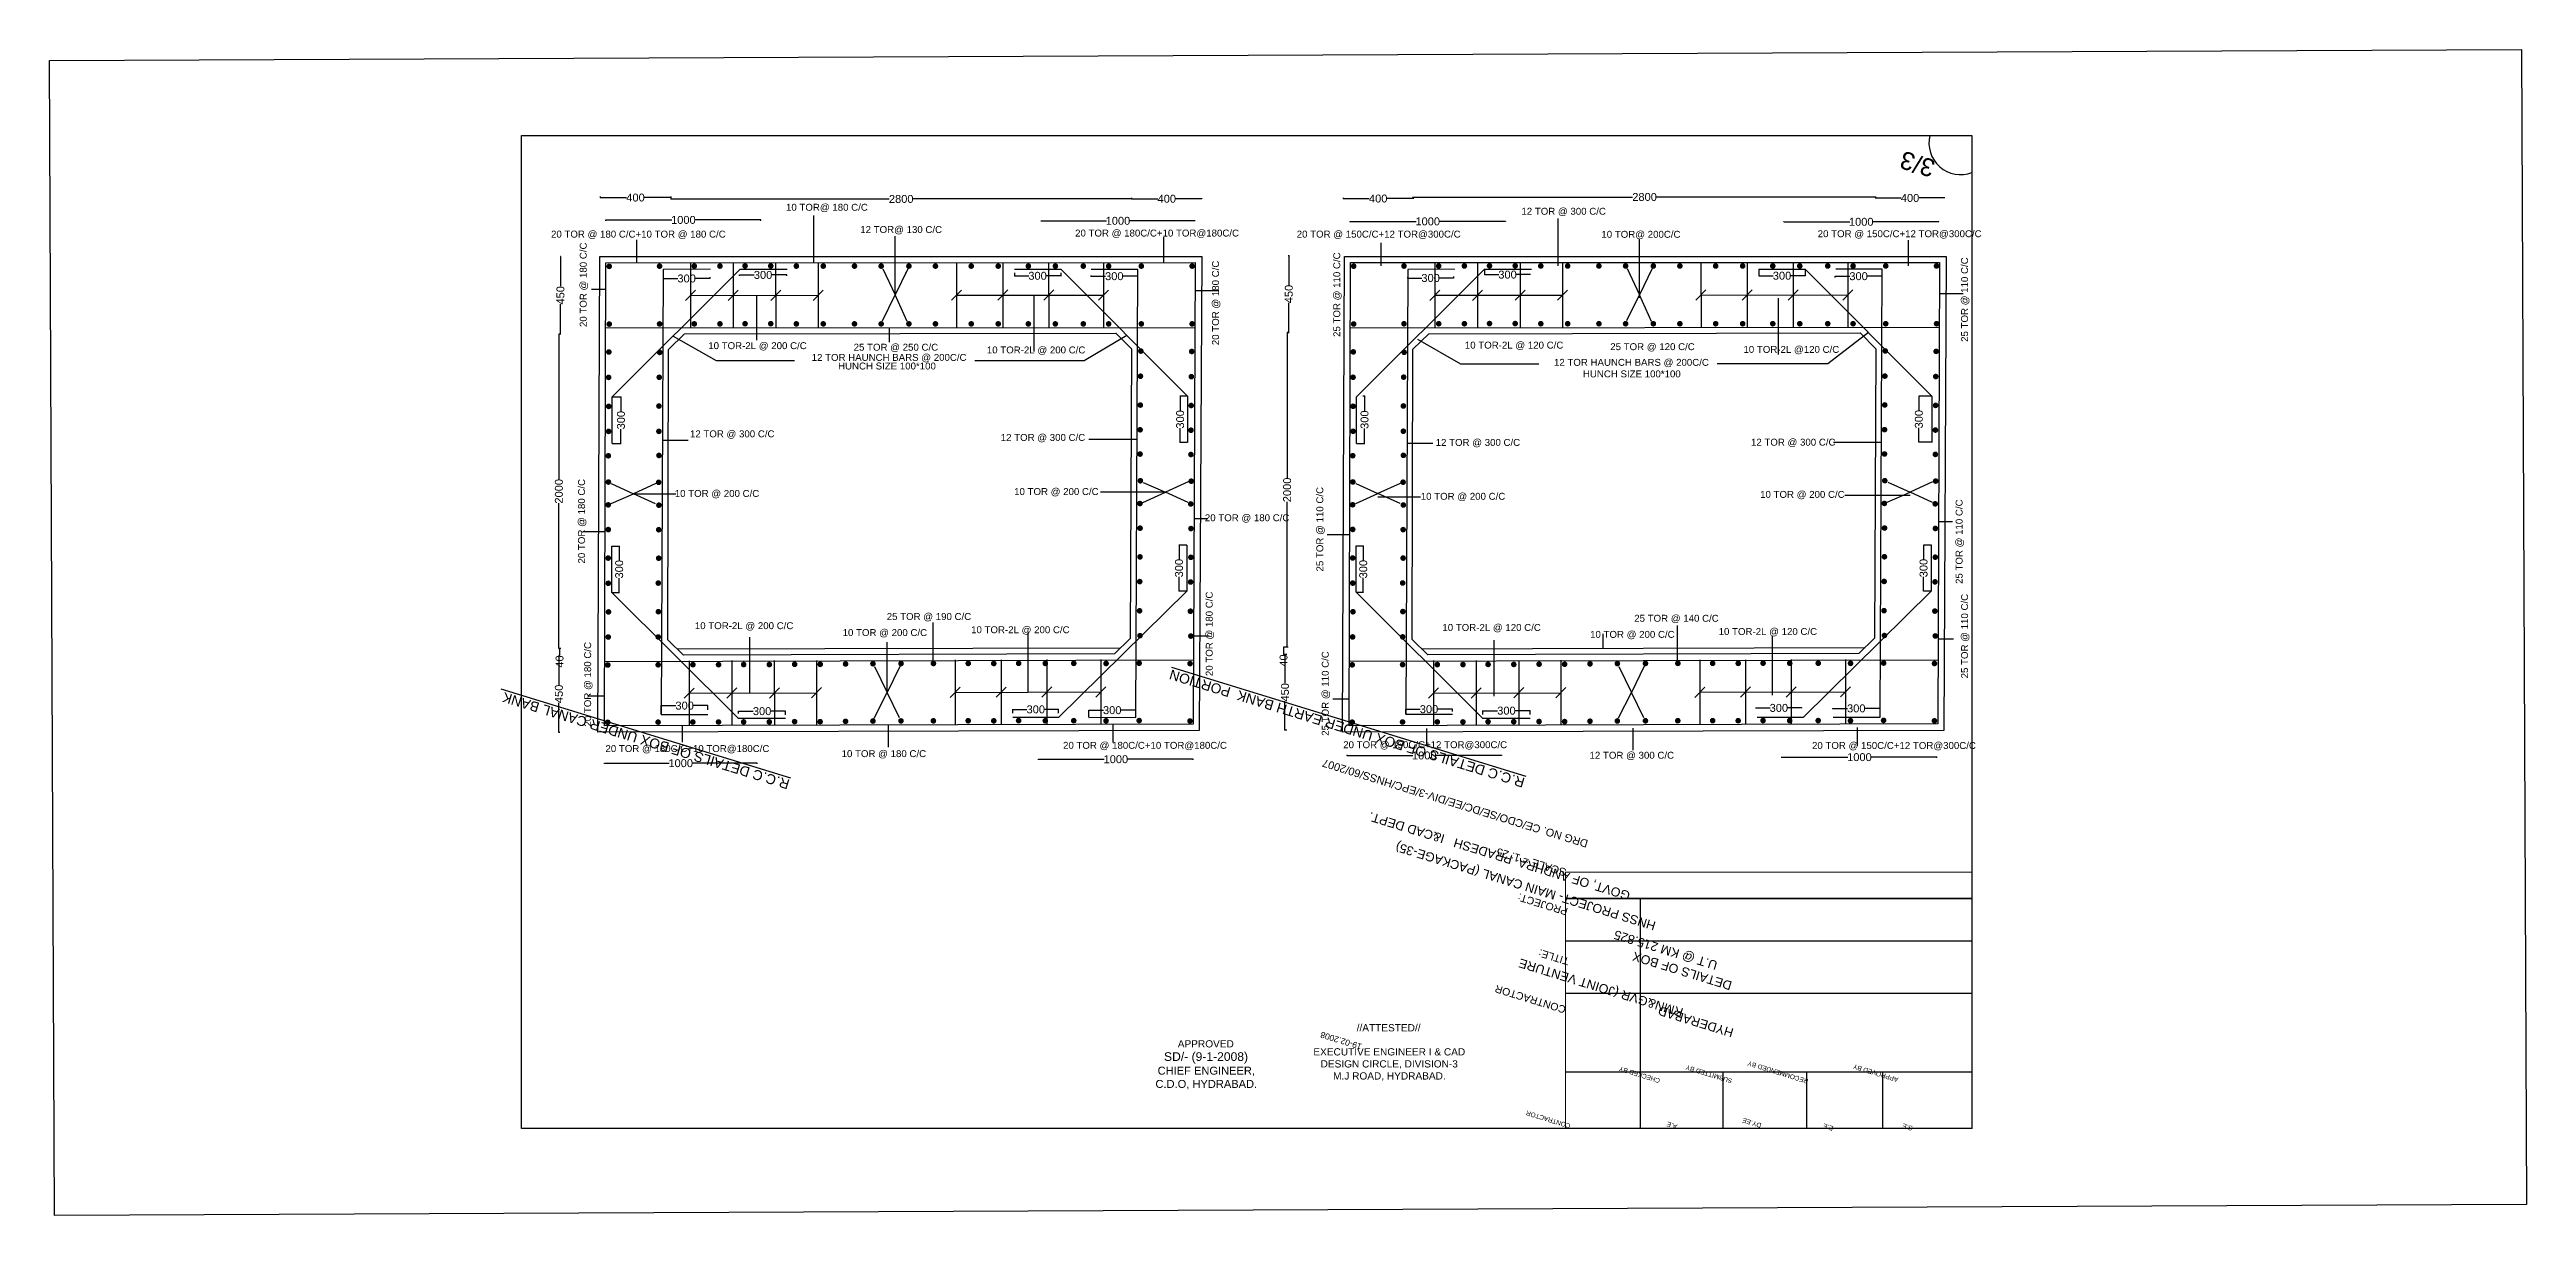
# Model space of a CAD drawing. Header units: metres. Extents: x 442 to 2947, y 212 to 1391.
import ezdxf

# ---------------------------------------------------------------- set-up
doc = ezdxf.new("R2010")
doc.units = ezdxf.units.M
doc.header["$MEASUREMENT"] = 0
doc.layers.add('DRAWING', color=7, linetype='Continuous')
doc.layers.add('DRAWING @ 1', color=7, linetype='Continuous')
doc.styles.add('Notes', font='ARIAL_1.TTF', dxfattribs={"height": 0.1})
doc.styles.get("Standard").update_dxf_attribs({"font": 'ARIAL_1.TTF'})
doc.dimstyles.new('dig', dxfattribs={"dimtxt": 8, "dimasz": 0.18, "dimexe": 0.18, "dimexo": 0.0625, "dimgap": 0.09, "dimtad": 0, "dimdec": 4, "dimzin": 0, "dimdsep": 46, "dimtxsty": 'Standard', "dimblk": 'ARCHTICK', "dimcen": 0.09, "dimadec": 0, "dimazin": 0, "dimtfac": 1, "dimtdec": 4, "dimtofl": 0, "dimtmove": 0, "dimatfit": 3, "dimldrblk": 'ARCHTICK', "dimfxl": 0, "dimtolj": 1, "dimtzin": 0, "dimarcsym": 0})
doc.dimstyles.get("Standard").update_dxf_attribs({"dimtxt": 1, "dimasz": 1, "dimexe": 0.18, "dimexo": 0.0625, "dimgap": 0.09, "dimtad": 0, "dimtih": 1, "dimtoh": 1, "dimdec": 0, "dimzin": 0, "dimdsep": 46, "dimtxsty": 'Standard', "dimblk": 'OBLIQUE', "dimcen": 0, "dimse1": 1, "dimse2": 1, "dimadec": 0, "dimazin": 0, "dimtfac": 1, "dimtdec": 0, "dimtofl": 0, "dimtmove": 0, "dimatfit": 3, "dimfxl": 0, "dimtolj": 1, "dimtzin": 0, "dimarcsym": 0})
picture_1 = doc.add_image_def('image1.jpg', size_in_pixel=(7220, 3372))

msp = doc.modelspace()

# ---------------------------------------------------------------- texts
at = {"layer": 'DRAWING'}
for s, p in [('10 TOR@ 180 C/C', (1187.2081, 1227.90224)), ('12 TOR @ 300 C/C', (1930.9386, 1223.87086)), ('20 TOR @ 180 C/C+10 TOR @ 180 C/C', (949.55182, 1200.77265)), ('12 TOR@ 130 C/C', (1262.27007, 1205.40844)), ('20 TOR @ 180C/C+10 TOR@180C/C', (1479.57625, 1201.85365)), ('20 TOR @ 150C/C+12 TOR@300C/C', (1703.69864, 1200.75926)), ('10 TOR@ 200C/C', (2011.81206, 1200.58485)), ('20 TOR @ 150C/C+12 TOR@300C/C', (2230.59204, 1201.17171)), ('10 TOR-2L @ 200 C/C', (1108.56794, 1088.00479)), ('12 TOR HAUNCH BARS @ 200C/C', (1213.14811, 1076.13144)), ('25 TOR @ 250 C/C', (1255.61478, 1086.43897)), ('10 TOR-2L @ 200 C/C', (1390.33655, 1083.68444)), ('10 TOR-2L @ 120 C/C', (1873.7356, 1088.55655)), ('12 TOR HAUNCH BARS @ 200C/C', (1963.90076, 1071.15924)), ('25 TOR @ 120 C/C', (2020.78245, 1086.99073)), ('10 TOR-2L @120 C/C', (2155.50421, 1084.2362)), ('HUNCH SIZE 100*100', (1239.84317, 1067.44577)), ('HUNCH SIZE 100*100', (1993.1504, 1059.4732)), ('12 TOR @ 300 C/C', (1090.0913, 998.86786)), ('12 TOR @ 300 C/C', (1404.35961, 995.2181)), ('12 TOR @ 300 C/C', (1844.23738, 990.19889)), ('12 TOR @ 300 C/C', (2163.12921, 990.43249)), ('10 TOR @ 200 C/C', (1074.69826, 938.59274)), ('10 TOR @ 200 C/C', (1417.91001, 940.5395)), ('10 TOR @ 200 C/C', (1829.16173, 935.73141)), ('10 TOR @ 200 C/C', (2172.37348, 937.67817)), ('20 TOR @ 180 C/C', (1610.81123, 914.05708)), ('10 TOR-2L @ 200 C/C', (1095.01855, 804.93446)), ('10 TOR @ 200 C/C', (1244.44112, 797.96792)), ('25 TOR @ 190 C/C', (1289.05433, 814.21818)), ('10 TOR-2L @ 200 C/C', (1374.40209, 800.83029)), ('10 TOR-2L @ 120 C/C', (1851.00905, 803.1329)), ('10 TOR @ 200 C/C', (2000.43162, 796.16636)), ('25 TOR @ 140 C/C', (2045.04483, 812.41663)), ('10 TOR-2L @ 120 C/C', (2130.39259, 799.02873)), ('20 TOR @ 180C/C+10 TOR@180C/C', (1004.60155, 680.71344)), ('10 TOR @ 180 C/C', (1243.42823, 675.58125)), ('20 TOR @ 180C/C+10 TOR@180C/C', (1467.37585, 683.99087)), ('20 TOR @ 150C/C+12 TOR@300C/C', (1750.71643, 684.6178)), ('12 TOR @ 300 C/C', (1999.84415, 673.95329)), ('20 TOR @ 150C/C+12 TOR@300C/C', (2224.84251, 683.82517))]:
    msp.add_text(s, height=7, dxfattribs=at).set_placement(p)
for s, p in [('20 TOR @ 180 C/C', (985.62148, 1110.34925)), ('25 TOR @ 110 C/C', (1747.71042, 1100.35804)), ('25 TOR @ 110 C/C', (2382.62464, 1095.35221)), ('20 TOR @ 180 C/C', (1625.0914, 1091.98918)), ('20 TOR @ 180 C/C', (983.90694, 871.30318)), ('25 TOR @ 110 C/C', (1730.56179, 863.23067)), ('25 TOR @ 110 C/C', (2377.11018, 850.63722)), ('20 TOR @ 180 C/C', (1618.71819, 757.4602)), ('25 TOR @ 110 C/C', (2382.62464, 755.17901)), ('20 TOR @ 180 C/C', (990.11157, 706.4844)), ('25 TOR @ 110 C/C', (1736.05976, 697.18971))]:
    msp.add_text(s, height=7, rotation=90, dxfattribs=at).set_placement(p)
at = {"layer": 'DRAWING @ 1', "style": 'Notes'}
for s, height, p in [('3/3', 18, (2350.84587, 1278.45936)), ('%%UR.C.C DETAILS OF BOX UNDER EARTH BANK  PORTION', 10, (1935.17694, 654.11771)), ('%%UR.C.C DETAILS OF BOX UNDER CANAL BANK ', 10, (1191.64302, 652.40196)), ('DRG NO. CE/CDO/SE/DC/EE/DIV-3/EPC/HNSS/60/2007', 7.8672428, (1998.97369, 591.39672)), ('GOVT, OF ANDHRA  PRADESH   I&CAD DEPT.', 9.0630637, (2041.67304, 539.2558)), ('HNSS PROJECT- MAIN CANAL (PACKAGE-35)', 9.0630637, (2067.58422, 508.95601)), ('SCALE = 1: 25', 7.8672428, (1977.02408, 562.44526)), ('PROJECT:', 7.552553, (1978.52917, 522.63618)), ('TITLE:', 7.552553, (1979.95177, 472.21732)), ('U.T @ KM 215.825', 9.0630637, (2130.04303, 468.90697)), ('DETAILS OF BOX', 9.0630637, (2144.59287, 448.40682)), ('RMN&GVR (JOINT VENTURE', 9.0630637, (2095.34393, 421.26483)), ('CONTRACTOR', 7.552553, (1976.64753, 423.51909)), ('HYDERABAD', 9.063064, (2146.24499, 400.81)), ('19-02.2008', 6.100394, (1770.05871, 385.48445)), ('CHECKED BY', 4.720346, (2071.58834, 350.42307)), ('SUBMITTED BY', 4.7203457, (2144.61448, 350.1282)), ('RECOMMENDED BY', 4.7203457, (2221.47745, 349.81351)), ('APPROVED BY', 4.7203457, (2312.50145, 351.38696)), ('CONTRACTOR', 4.720346, (1980.9577, 304.63572)), ('A.E', 4.720346, (2088.92665, 304.04838)), ('DY.EE', 4.720346, (2174.00903, 305.20954)), ('E.E', 4.720346, (2246.8597, 302.21999)), ('S.E', 4.720346, (2327.05585, 302.29537))]:
    msp.add_text(s, height=height, rotation=162.91013319, dxfattribs=at).set_placement(p)
at = {"layer": 'DRAWING @ 1', "char_height": 7.3009569, "width": 176.3101808, "attachment_point": 1, "style": 'Notes'}
for s, insert in [('\\pi55.854;//ATTESTED// \\P\\pi88.155;\\P\\pi12.035;EXECUTIVE ENGINEER I & CAD \\P\\pi19.354;DESIGN CIRCLE, DIVISION-3\\P\\pi32.023;M.J ROAD, HYDRABAD.', (1708.48312, 405.62929)), ('\\pi60.087;APPROVED\\P\\pi46.142;{\\H1.2x;SD/- (9-1-2008)\\P\\pi39.686;\\H0.91667x;CHIEF ENGINEER, \\P\\pi37.492;C.D.O, HYDRABAD.}', (1523.34088, 389.38525))]:
    msp.add_mtext(s, dxfattribs=dict(at, insert=insert))

# ---------------------------------------------------------------- blocks, each defined once
blk = doc.blocks.new('_Oblique')
at = {"color": 0, "linetype": 'ByBlock', "lineweight": -2}
blk.add_line((-0.5, -0.5), (0.5, 0.5), dxfattribs=at)
blk = doc.blocks.new('_ArchTick')
at = {"color": 0, "linetype": 'ByBlock', "const_width": 0.15}
blk.add_lwpolyline([(-0.5, -0.5), (0.5, 0.5)], dxfattribs=at)
blk = doc.blocks.new('*D115')
at = {"layer": 'Defpoints', "color": 0}
for p in [(1005, 1217.7), (1161.8, 1218.6), (1161.8, 1217.7)]:
    blk.add_point(p, dxfattribs=at)
at = {"layer": 'DRAWING', "color": 0, "lineweight": -2}
for p, q in [((1005, 1217.8), (1005, 1218.8)), ((1005, 1218.6), (1071.7, 1218.6)), ((1161.8, 1218.6), (1095, 1218.6)), ((1161.8, 1217.8), (1161.8, 1218.8))]:
    blk.add_line(p, q, dxfattribs=at)
at = {"layer": 'DRAWING', "color": 0, "lineweight": -2, "xscale": 0.18, "yscale": 0.18, "zscale": 0.18, "rotation": 180}
blk.add_blockref('_ArchTick', (1005, 1218.6), dxfattribs=at)
at = {"layer": 'DRAWING', "color": 0, "lineweight": -2, "xscale": 0.18, "yscale": 0.18, "zscale": 0.18}
blk.add_blockref('_ArchTick', (1161.8, 1218.6), dxfattribs=at)
at = {"layer": 'DRAWING', "color": 0, "insert": (1083.4, 1218.6), "char_height": 8, "attachment_point": 5}
blk.add_mtext('\\A1;1000', dxfattribs=at)
blk = doc.blocks.new('*D116')
at = {"layer": 'Defpoints', "color": 0}
for p in [(999.3, 1242.3), (1070.8, 1242.3), (1070.8, 1241.2)]:
    blk.add_point(p, dxfattribs=at)
at = {"layer": 'DRAWING', "color": 0, "lineweight": -2}
for p, q in [((999.3, 1242.3), (999.3, 1241)), ((999.3, 1241.2), (1025.9, 1241.2)), ((1070.8, 1241.2), (1044.1, 1241.2)), ((1070.8, 1242.3), (1070.8, 1241))]:
    blk.add_line(p, q, dxfattribs=at)
at = {"layer": 'DRAWING', "color": 0, "lineweight": -2, "xscale": 0.18, "yscale": 0.18, "zscale": 0.18, "rotation": 180}
blk.add_blockref('_ArchTick', (999.3, 1241.2), dxfattribs=at)
at = {"layer": 'DRAWING', "color": 0, "lineweight": -2, "xscale": 0.18, "yscale": 0.18, "zscale": 0.18}
blk.add_blockref('_ArchTick', (1070.8, 1241.2), dxfattribs=at)
at = {"layer": 'DRAWING', "color": 0, "insert": (1035, 1241.2), "char_height": 8, "attachment_point": 5}
blk.add_mtext('\\A1;400', dxfattribs=at)
blk = doc.blocks.new('*D117')
at = {"layer": 'Defpoints', "color": 0}
for p in [(1070.8, 1241), (1536.6, 1241), (1536.6, 1239.8)]:
    blk.add_point(p, dxfattribs=at)
at = {"layer": 'DRAWING', "color": 0, "lineweight": -2}
for p, q in [((1070.8, 1240.9), (1070.8, 1239.6)), ((1070.8, 1239.8), (1291.6, 1239.8)), ((1536.6, 1239.8), (1315.8, 1239.8)), ((1536.6, 1240.9), (1536.6, 1239.6))]:
    blk.add_line(p, q, dxfattribs=at)
at = {"layer": 'DRAWING', "color": 0, "lineweight": -2, "xscale": 0.18, "yscale": 0.18, "zscale": 0.18, "rotation": 180}
blk.add_blockref('_ArchTick', (1070.8, 1239.8), dxfattribs=at)
at = {"layer": 'DRAWING', "color": 0, "lineweight": -2, "xscale": 0.18, "yscale": 0.18, "zscale": 0.18}
blk.add_blockref('_ArchTick', (1536.6, 1239.8), dxfattribs=at)
at = {"layer": 'DRAWING', "color": 0, "insert": (1303.7, 1239.8), "char_height": 8, "attachment_point": 5}
blk.add_mtext('\\A1;2800', dxfattribs=at)
blk = doc.blocks.new('*D118')
at = {"layer": 'Defpoints', "color": 0}
for p in [(1536.7, 1240), (1536.7, 1239.9), (1607.9, 1240.5)]:
    blk.add_point(p, dxfattribs=at)
at = {"layer": 'DRAWING', "color": 0, "lineweight": -2}
for p, q in [((1536.7, 1239.9), (1536.7, 1240.2)), ((1536.7, 1240), (1563.2, 1240)), ((1607.9, 1240), (1581.4, 1240)), ((1607.9, 1240.4), (1607.9, 1239.8))]:
    blk.add_line(p, q, dxfattribs=at)
at = {"layer": 'DRAWING', "color": 0, "lineweight": -2, "xscale": 0.18, "yscale": 0.18, "zscale": 0.18, "rotation": 180}
blk.add_blockref('_ArchTick', (1536.7, 1240), dxfattribs=at)
at = {"layer": 'DRAWING', "color": 0, "lineweight": -2, "xscale": 0.18, "yscale": 0.18, "zscale": 0.18}
blk.add_blockref('_ArchTick', (1607.9, 1240), dxfattribs=at)
at = {"layer": 'DRAWING', "color": 0, "insert": (1572.3, 1240), "char_height": 8, "attachment_point": 5}
blk.add_mtext('\\A1;400', dxfattribs=at)
blk = doc.blocks.new('*D119')
at = {"layer": 'Defpoints', "color": 0}
for p in [(1444.9, 1217.8), (1444.9, 1217.7), (1601, 1217.8)]:
    blk.add_point(p, dxfattribs=at)
at = {"layer": 'DRAWING', "color": 0, "lineweight": -2}
for p, q in [((1444.9, 1217.8), (1444.9, 1217.6)), ((1444.9, 1217.7), (1511.3, 1217.7)), ((1601, 1217.7), (1534.6, 1217.7)), ((1601, 1217.8), (1601, 1217.6))]:
    blk.add_line(p, q, dxfattribs=at)
at = {"layer": 'DRAWING', "color": 0, "lineweight": -2, "xscale": 0.18, "yscale": 0.18, "zscale": 0.18, "rotation": 180}
blk.add_blockref('_ArchTick', (1444.9, 1217.7), dxfattribs=at)
at = {"layer": 'DRAWING', "color": 0, "lineweight": -2, "xscale": 0.18, "yscale": 0.18, "zscale": 0.18}
blk.add_blockref('_ArchTick', (1601, 1217.7), dxfattribs=at)
at = {"layer": 'DRAWING', "color": 0, "insert": (1522.9, 1217.7), "char_height": 8, "attachment_point": 5}
blk.add_mtext('\\A1;1000', dxfattribs=at)
blk = doc.blocks.new('*D120')
at = {"layer": 'Defpoints', "color": 0}
for p in [(1063, 1161.1), (1063, 1159.4), (1110.3, 1160.9)]:
    blk.add_point(p, dxfattribs=at)
at = {"layer": 'DRAWING', "color": 0, "lineweight": -2}
for p, q in [((1063, 1161), (1063, 1159.3)), ((1063, 1159.4), (1077.8, 1159.4)), ((1110.3, 1159.4), (1095.6, 1159.4)), ((1110.3, 1160.8), (1110.3, 1159.3))]:
    blk.add_line(p, q, dxfattribs=at)
at = {"layer": 'DRAWING', "color": 0, "lineweight": -2, "xscale": 0.18, "yscale": 0.18, "zscale": 0.18, "rotation": 180}
blk.add_blockref('_ArchTick', (1063, 1159.4), dxfattribs=at)
at = {"layer": 'DRAWING', "color": 0, "lineweight": -2, "xscale": 0.18, "yscale": 0.18, "zscale": 0.18}
blk.add_blockref('_ArchTick', (1110.3, 1159.4), dxfattribs=at)
at = {"layer": 'DRAWING', "color": 0, "insert": (1086.7, 1159.4), "char_height": 8, "attachment_point": 5}
blk.add_mtext('\\A1;300', dxfattribs=at)
blk = doc.blocks.new('*D121')
at = {"layer": 'Defpoints', "color": 0}
for p in [(1140.1, 1162), (1187.9, 1163), (1187.9, 1162)]:
    blk.add_point(p, dxfattribs=at)
at = {"layer": 'DRAWING', "color": 0, "lineweight": -2}
for p, q in [((1140.1, 1162), (1140.1, 1163.2)), ((1140.1, 1163), (1155.1, 1163)), ((1187.9, 1163), (1172.9, 1163)), ((1187.9, 1162), (1187.9, 1163.2))]:
    blk.add_line(p, q, dxfattribs=at)
at = {"layer": 'DRAWING', "color": 0, "lineweight": -2, "xscale": 0.18, "yscale": 0.18, "zscale": 0.18, "rotation": 180}
blk.add_blockref('_ArchTick', (1140.1, 1163), dxfattribs=at)
at = {"layer": 'DRAWING', "color": 0, "lineweight": -2, "xscale": 0.18, "yscale": 0.18, "zscale": 0.18}
blk.add_blockref('_ArchTick', (1187.9, 1163), dxfattribs=at)
at = {"layer": 'DRAWING', "color": 0, "insert": (1164, 1163), "char_height": 8, "attachment_point": 5}
blk.add_mtext('\\A1;300', dxfattribs=at)
blk = doc.blocks.new('*D122')
at = {"layer": 'Defpoints', "color": 0}
for p in [(1418.3, 1165.3), (1465, 1165.4), (1465, 1162.1)]:
    blk.add_point(p, dxfattribs=at)
at = {"layer": 'DRAWING', "color": 0, "lineweight": -2}
for p, q in [((1418.3, 1165.3), (1418.3, 1161.9)), ((1418.3, 1162.1), (1432.7, 1162.1)), ((1465, 1162.1), (1450.5, 1162.1)), ((1465, 1165.3), (1465, 1161.9))]:
    blk.add_line(p, q, dxfattribs=at)
at = {"layer": 'DRAWING', "color": 0, "lineweight": -2, "xscale": 0.18, "yscale": 0.18, "zscale": 0.18, "rotation": 180}
blk.add_blockref('_ArchTick', (1418.3, 1162.1), dxfattribs=at)
at = {"layer": 'DRAWING', "color": 0, "lineweight": -2, "xscale": 0.18, "yscale": 0.18, "zscale": 0.18}
blk.add_blockref('_ArchTick', (1465, 1162.1), dxfattribs=at)
at = {"layer": 'DRAWING', "color": 0, "insert": (1441.6, 1162.1), "char_height": 8, "attachment_point": 5}
blk.add_mtext('\\A1;300', dxfattribs=at)
blk = doc.blocks.new('*D123')
at = {"layer": 'Defpoints', "color": 0}
for p in [(1495.6, 1162.6), (1542.8, 1162.4), (1542.8, 1161.7)]:
    blk.add_point(p, dxfattribs=at)
at = {"layer": 'DRAWING', "color": 0, "lineweight": -2}
for p, q in [((1495.6, 1162.6), (1495.6, 1161.6)), ((1495.6, 1161.7), (1510.3, 1161.7)), ((1542.8, 1161.7), (1528.1, 1161.7)), ((1542.8, 1162.4), (1542.8, 1161.6))]:
    blk.add_line(p, q, dxfattribs=at)
at = {"layer": 'DRAWING', "color": 0, "lineweight": -2, "xscale": 0.18, "yscale": 0.18, "zscale": 0.18, "rotation": 180}
blk.add_blockref('_ArchTick', (1495.6, 1161.7), dxfattribs=at)
at = {"layer": 'DRAWING', "color": 0, "lineweight": -2, "xscale": 0.18, "yscale": 0.18, "zscale": 0.18}
blk.add_blockref('_ArchTick', (1542.8, 1161.7), dxfattribs=at)
at = {"layer": 'DRAWING', "color": 0, "insert": (1519.2, 1161.7), "char_height": 8, "attachment_point": 5}
blk.add_mtext('\\A1;300', dxfattribs=at)
blk = doc.blocks.new('*D124')
at = {"layer": 'Defpoints', "color": 0}
for p in [(959.7, 1181.6), (959.1, 1103.2), (959.7, 1103.2)]:
    blk.add_point(p, dxfattribs=at)
at = {"layer": 'DRAWING', "color": 0, "lineweight": -2}
for p, q in [((959.6, 1181.6), (959, 1181.6)), ((959.1, 1181.6), (959.1, 1151.5)), ((959.1, 1103.2), (959.1, 1133.3)), ((959.6, 1103.2), (959, 1103.2))]:
    blk.add_line(p, q, dxfattribs=at)
at = {"layer": 'DRAWING', "color": 0, "lineweight": -2, "xscale": 0.18, "yscale": 0.18, "zscale": 0.18}
for p, rotation in [((959.1, 1181.6), 90), ((959.1, 1103.2), 270)]:
    blk.add_blockref('_ArchTick', p, dxfattribs=dict(at, rotation=rotation))
at = {"layer": 'DRAWING', "color": 0, "insert": (959.1, 1142.4), "char_height": 8, "attachment_point": 5, "rotation": 90}
blk.add_mtext('\\A1;450', dxfattribs=at)
blk = doc.blocks.new('*D125')
at = {"layer": 'Defpoints', "color": 0}
for p in [(959.7, 1103.2), (957.5, 785.4), (959.7, 785.4)]:
    blk.add_point(p, dxfattribs=at)
at = {"layer": 'DRAWING', "color": 0, "lineweight": -2}
for p, q in [((959.6, 1103.2), (957.3, 1103.2)), ((957.5, 1103.2), (957.5, 956.4)), ((957.5, 785.4), (957.5, 932.2)), ((959.6, 785.4), (957.3, 785.4))]:
    blk.add_line(p, q, dxfattribs=at)
at = {"layer": 'DRAWING', "color": 0, "lineweight": -2, "xscale": 0.18, "yscale": 0.18, "zscale": 0.18}
for p, rotation in [((957.5, 1103.2), 90), ((957.5, 785.4), 270)]:
    blk.add_blockref('_ArchTick', p, dxfattribs=dict(at, rotation=rotation))
at = {"layer": 'DRAWING', "color": 0, "insert": (957.5, 944.3), "char_height": 8, "attachment_point": 5, "rotation": 90}
blk.add_mtext('\\A1;2000', dxfattribs=at)
blk = doc.blocks.new('*D126')
at = {"layer": 'Defpoints', "color": 0}
for p in [(957.3, 785.4), (957.3, 778.4), (958.2, 778.4)]:
    blk.add_point(p, dxfattribs=at)
at = {"layer": 'DRAWING', "color": 0, "lineweight": -2}
for p, q in [((957.4, 785.4), (958.4, 785.4)), ((957.4, 778.4), (958.4, 778.4)), ((958.2, 785.4), (958.2, 778.4)), ((958.2, 778.4), (958.2, 778.2))]:
    blk.add_line(p, q, dxfattribs=at)
at = {"layer": 'DRAWING', "color": 0, "lineweight": -2, "xscale": 0.18, "yscale": 0.18, "zscale": 0.18}
for p, rotation in [((958.2, 785.4), 90), ((958.2, 778.4), 270)]:
    blk.add_blockref('_ArchTick', p, dxfattribs=dict(at, rotation=rotation))
at = {"layer": 'DRAWING', "color": 0, "insert": (958.2, 772.2), "char_height": 8, "attachment_point": 5, "rotation": 90}
blk.add_mtext('\\A1;40', dxfattribs=at)
blk = doc.blocks.new('*D127')
at = {"layer": 'Defpoints', "color": 0}
for p in [(958.4, 778.4), (957.5, 700.6), (958.4, 700.6)]:
    blk.add_point(p, dxfattribs=at)
at = {"layer": 'DRAWING', "color": 0, "lineweight": -2}
for p, q in [((958.3, 778.4), (957.3, 778.4)), ((957.5, 778.4), (957.5, 748.6)), ((957.5, 700.6), (957.5, 730.4)), ((958.3, 700.6), (957.3, 700.6))]:
    blk.add_line(p, q, dxfattribs=at)
at = {"layer": 'DRAWING', "color": 0, "lineweight": -2, "xscale": 0.18, "yscale": 0.18, "zscale": 0.18}
for p, rotation in [((957.5, 778.4), 90), ((957.5, 700.6), 270)]:
    blk.add_blockref('_ArchTick', p, dxfattribs=dict(at, rotation=rotation))
at = {"layer": 'DRAWING', "color": 0, "insert": (957.5, 739.5), "char_height": 8, "attachment_point": 5, "rotation": 90}
blk.add_mtext('\\A1;450', dxfattribs=at)
blk = doc.blocks.new('*D128')
at = {"layer": 'Defpoints', "color": 0}
for p in [(1003.6, 668.6), (1157.9, 669.4), (1157.9, 668.6)]:
    blk.add_point(p, dxfattribs=at)
at = {"layer": 'DRAWING', "color": 0, "lineweight": -2}
for p, q in [((1003.6, 668.7), (1003.6, 669.6)), ((1003.6, 669.4), (1069.1, 669.4)), ((1157.9, 669.4), (1092.4, 669.4)), ((1157.9, 668.7), (1157.9, 669.6))]:
    blk.add_line(p, q, dxfattribs=at)
at = {"layer": 'DRAWING', "color": 0, "lineweight": -2, "xscale": 0.18, "yscale": 0.18, "zscale": 0.18, "rotation": 180}
blk.add_blockref('_ArchTick', (1003.6, 669.4), dxfattribs=at)
at = {"layer": 'DRAWING', "color": 0, "lineweight": -2, "xscale": 0.18, "yscale": 0.18, "zscale": 0.18}
blk.add_blockref('_ArchTick', (1157.9, 669.4), dxfattribs=at)
at = {"layer": 'DRAWING', "color": 0, "insert": (1080.7, 669.4), "char_height": 8, "attachment_point": 5}
blk.add_mtext('\\A1;1000', dxfattribs=at)
blk = doc.blocks.new('*D129')
at = {"layer": 'Defpoints', "color": 0}
for p in [(1061.1, 727.6), (1061.1, 719), (1108.2, 723.3)]:
    blk.add_point(p, dxfattribs=at)
at = {"layer": 'DRAWING', "color": 0, "lineweight": -2}
for p, q in [((1061.1, 719), (1061.1, 727.8)), ((1061.1, 727.6), (1075.8, 727.6)), ((1108.2, 727.6), (1093.6, 727.6)), ((1108.2, 723.4), (1108.2, 727.8))]:
    blk.add_line(p, q, dxfattribs=at)
at = {"layer": 'DRAWING', "color": 0, "lineweight": -2, "xscale": 0.18, "yscale": 0.18, "zscale": 0.18, "rotation": 180}
blk.add_blockref('_ArchTick', (1061.1, 727.6), dxfattribs=at)
at = {"layer": 'DRAWING', "color": 0, "lineweight": -2, "xscale": 0.18, "yscale": 0.18, "zscale": 0.18}
blk.add_blockref('_ArchTick', (1108.2, 727.6), dxfattribs=at)
at = {"layer": 'DRAWING', "color": 0, "insert": (1084.7, 727.6), "char_height": 8, "attachment_point": 5}
blk.add_mtext('\\A1;300', dxfattribs=at)
blk = doc.blocks.new('*D130')
at = {"layer": 'Defpoints', "color": 0}
for p in [(1139.1, 719.5), (1186.8, 722), (1186.8, 718.3)]:
    blk.add_point(p, dxfattribs=at)
at = {"layer": 'DRAWING', "color": 0, "lineweight": -2}
for p, q in [((1139.1, 719.5), (1139.1, 722.1)), ((1139.1, 722), (1154.1, 722)), ((1186.8, 722), (1171.9, 722)), ((1186.8, 718.4), (1186.8, 722.1))]:
    blk.add_line(p, q, dxfattribs=at)
at = {"layer": 'DRAWING', "color": 0, "lineweight": -2, "xscale": 0.18, "yscale": 0.18, "zscale": 0.18, "rotation": 180}
blk.add_blockref('_ArchTick', (1139.1, 722), dxfattribs=at)
at = {"layer": 'DRAWING', "color": 0, "lineweight": -2, "xscale": 0.18, "yscale": 0.18, "zscale": 0.18}
blk.add_blockref('_ArchTick', (1186.8, 722), dxfattribs=at)
at = {"layer": 'DRAWING', "color": 0, "insert": (1163, 722), "char_height": 8, "attachment_point": 5}
blk.add_mtext('\\A1;300', dxfattribs=at)
blk = doc.blocks.new('*D131')
at = {"layer": 'Defpoints', "color": 0}
for p in [(1416.6, 719.9), (1462.9, 723.8), (1462.9, 719.9)]:
    blk.add_point(p, dxfattribs=at)
at = {"layer": 'DRAWING', "color": 0, "lineweight": -2}
for p, q in [((1416.6, 719.9), (1416.6, 724)), ((1416.6, 723.8), (1430.8, 723.8)), ((1462.9, 723.8), (1448.7, 723.8)), ((1462.9, 719.9), (1462.9, 724))]:
    blk.add_line(p, q, dxfattribs=at)
at = {"layer": 'DRAWING', "color": 0, "lineweight": -2, "xscale": 0.18, "yscale": 0.18, "zscale": 0.18, "rotation": 180}
blk.add_blockref('_ArchTick', (1416.6, 723.8), dxfattribs=at)
at = {"layer": 'DRAWING', "color": 0, "lineweight": -2, "xscale": 0.18, "yscale": 0.18, "zscale": 0.18}
blk.add_blockref('_ArchTick', (1462.9, 723.8), dxfattribs=at)
at = {"layer": 'DRAWING', "color": 0, "insert": (1439.8, 723.8), "char_height": 8, "attachment_point": 5}
blk.add_mtext('\\A1;300', dxfattribs=at)
blk = doc.blocks.new('*D132')
at = {"layer": 'Defpoints', "color": 0}
for p in [(1493.4, 715.7), (1540.9, 723), (1540.9, 715.5)]:
    blk.add_point(p, dxfattribs=at)
at = {"layer": 'DRAWING', "color": 0, "lineweight": -2}
for p, q in [((1493.4, 715.8), (1493.4, 723.2)), ((1493.4, 723), (1508.2, 723)), ((1540.9, 723), (1526, 723)), ((1540.9, 715.6), (1540.9, 723.2))]:
    blk.add_line(p, q, dxfattribs=at)
at = {"layer": 'DRAWING', "color": 0, "lineweight": -2, "xscale": 0.18, "yscale": 0.18, "zscale": 0.18, "rotation": 180}
blk.add_blockref('_ArchTick', (1493.4, 723), dxfattribs=at)
at = {"layer": 'DRAWING', "color": 0, "lineweight": -2, "xscale": 0.18, "yscale": 0.18, "zscale": 0.18}
blk.add_blockref('_ArchTick', (1540.9, 723), dxfattribs=at)
at = {"layer": 'DRAWING', "color": 0, "insert": (1517.1, 723), "char_height": 8, "attachment_point": 5}
blk.add_mtext('\\A1;300', dxfattribs=at)
blk = doc.blocks.new('*D133')
at = {"layer": 'Defpoints', "color": 0}
for p in [(1442.4, 672.6), (1599.1, 673.4), (1599.1, 672.6)]:
    blk.add_point(p, dxfattribs=at)
at = {"layer": 'DRAWING', "color": 0, "lineweight": -2}
for p, q in [((1442.4, 672.7), (1442.4, 673.6)), ((1442.4, 673.4), (1509.1, 673.4)), ((1599.1, 673.4), (1532.4, 673.4)), ((1599.1, 672.7), (1599.1, 673.6))]:
    blk.add_line(p, q, dxfattribs=at)
at = {"layer": 'DRAWING', "color": 0, "lineweight": -2, "xscale": 0.18, "yscale": 0.18, "zscale": 0.18, "rotation": 180}
blk.add_blockref('_ArchTick', (1442.4, 673.4), dxfattribs=at)
at = {"layer": 'DRAWING', "color": 0, "lineweight": -2, "xscale": 0.18, "yscale": 0.18, "zscale": 0.18}
blk.add_blockref('_ArchTick', (1599.1, 673.4), dxfattribs=at)
at = {"layer": 'DRAWING', "color": 0, "insert": (1520.8, 673.4), "char_height": 8, "attachment_point": 5}
blk.add_mtext('\\A1;1000', dxfattribs=at)
blk = doc.blocks.new('*D134')
at = {"layer": 'Defpoints', "color": 0}
for p in [(1584.7, 889.9), (1592.5, 889.9), (1592.4, 843.3)]:
    blk.add_point(p, dxfattribs=at)
at = {"layer": 'DRAWING', "color": 0, "lineweight": -2}
for p, q in [((1592.5, 889.9), (1584.6, 889.9)), ((1584.7, 889.9), (1584.7, 875.5)), ((1584.7, 843.3), (1584.7, 857.7)), ((1592.3, 843.3), (1584.6, 843.3))]:
    blk.add_line(p, q, dxfattribs=at)
at = {"layer": 'DRAWING', "color": 0, "lineweight": -2, "xscale": 0.18, "yscale": 0.18, "zscale": 0.18}
for p, rotation in [((1584.7, 889.9), 90), ((1584.7, 843.3), 270)]:
    blk.add_blockref('_ArchTick', p, dxfattribs=dict(at, rotation=rotation))
at = {"layer": 'DRAWING', "color": 0, "insert": (1584.7, 866.6), "char_height": 8, "attachment_point": 5, "rotation": 90}
blk.add_mtext('\\A1;300', dxfattribs=at)
blk = doc.blocks.new('*D135')
at = {"layer": 'Defpoints', "color": 0}
for p in [(1011.4, 1039.8), (1011.3, 992.5), (1020.3, 992.5)]:
    blk.add_point(p, dxfattribs=at)
at = {"layer": 'DRAWING', "color": 0, "lineweight": -2}
for p, q in [((1011.4, 1039.8), (1020.5, 1039.8)), ((1020.3, 1039.8), (1020.3, 1025.1)), ((1020.3, 992.5), (1020.3, 1007.2)), ((1011.4, 992.5), (1020.5, 992.5))]:
    blk.add_line(p, q, dxfattribs=at)
at = {"layer": 'DRAWING', "color": 0, "lineweight": -2, "xscale": 0.18, "yscale": 0.18, "zscale": 0.18}
for p, rotation in [((1020.3, 1039.8), 90), ((1020.3, 992.5), 270)]:
    blk.add_blockref('_ArchTick', p, dxfattribs=dict(at, rotation=rotation))
at = {"layer": 'DRAWING', "color": 0, "insert": (1020.3, 1016.2), "char_height": 8, "attachment_point": 5, "rotation": 90}
blk.add_mtext('\\A1;300', dxfattribs=at)
blk = doc.blocks.new('*D136')
at = {"layer": 'Defpoints', "color": 0}
for p in [(1010.9, 888.9), (1018.5, 888.9), (1010.9, 842)]:
    blk.add_point(p, dxfattribs=at)
at = {"layer": 'DRAWING', "color": 0, "lineweight": -2}
for p, q in [((1011, 888.9), (1018.7, 888.9)), ((1018.5, 888.9), (1018.5, 874.4)), ((1018.5, 842), (1018.5, 856.6)), ((1011, 842), (1018.7, 842))]:
    blk.add_line(p, q, dxfattribs=at)
at = {"layer": 'DRAWING', "color": 0, "lineweight": -2, "xscale": 0.18, "yscale": 0.18, "zscale": 0.18}
for p, rotation in [((1018.5, 888.9), 90), ((1018.5, 842), 270)]:
    blk.add_blockref('_ArchTick', p, dxfattribs=dict(at, rotation=rotation))
at = {"layer": 'DRAWING', "color": 0, "insert": (1018.5, 865.5), "char_height": 8, "attachment_point": 5, "rotation": 90}
blk.add_mtext('\\A1;300', dxfattribs=at)
blk = doc.blocks.new('*D137')
at = {"layer": 'Defpoints', "color": 0}
for p in [(1695, 1182.7), (1695.7, 1182.7), (1695, 1104.8)]:
    blk.add_point(p, dxfattribs=at)
at = {"layer": 'DRAWING', "color": 0, "lineweight": -2}
for p, q in [((1695.1, 1182.7), (1695.9, 1182.7)), ((1695.7, 1182.7), (1695.7, 1152.8)), ((1695.7, 1104.8), (1695.7, 1134.7)), ((1695.1, 1104.8), (1695.9, 1104.8))]:
    blk.add_line(p, q, dxfattribs=at)
at = {"layer": 'DRAWING', "color": 0, "lineweight": -2, "xscale": 0.18, "yscale": 0.18, "zscale": 0.18}
for p, rotation in [((1695.7, 1182.7), 90), ((1695.7, 1104.8), 270)]:
    blk.add_blockref('_ArchTick', p, dxfattribs=dict(at, rotation=rotation))
at = {"layer": 'DRAWING', "color": 0, "insert": (1695.7, 1143.7), "char_height": 8, "attachment_point": 5, "rotation": 90}
blk.add_mtext('\\A1;450', dxfattribs=at)
blk = doc.blocks.new('*D138')
at = {"layer": 'Defpoints', "color": 0}
for p in [(1695, 1104.8), (1694, 786.6), (1695, 786.6)]:
    blk.add_point(p, dxfattribs=at)
at = {"layer": 'DRAWING', "color": 0, "lineweight": -2}
for p, q in [((1694.9, 1104.8), (1693.9, 1104.8)), ((1694, 1104.8), (1694, 957.8)), ((1694, 786.6), (1694, 933.6)), ((1694.9, 786.6), (1693.9, 786.6))]:
    blk.add_line(p, q, dxfattribs=at)
at = {"layer": 'DRAWING', "color": 0, "lineweight": -2, "xscale": 0.18, "yscale": 0.18, "zscale": 0.18}
for p, rotation in [((1694, 1104.8), 90), ((1694, 786.6), 270)]:
    blk.add_blockref('_ArchTick', p, dxfattribs=dict(at, rotation=rotation))
at = {"layer": 'DRAWING', "color": 0, "insert": (1694, 945.7), "char_height": 8, "attachment_point": 5, "rotation": 90}
blk.add_mtext('\\A1;2000', dxfattribs=at)
blk = doc.blocks.new('*D139')
at = {"layer": 'Defpoints', "color": 0}
for p in [(1690.4, 779.3), (1693.9, 786.6), (1693.9, 779.3)]:
    blk.add_point(p, dxfattribs=at)
at = {"layer": 'DRAWING', "color": 0, "lineweight": -2}
for p, q in [((1693.8, 786.6), (1690.2, 786.6)), ((1693.8, 779.3), (1690.2, 779.3)), ((1690.4, 786.6), (1690.4, 779.3)), ((1690.4, 779.3), (1690.4, 779.2))]:
    blk.add_line(p, q, dxfattribs=at)
at = {"layer": 'DRAWING', "color": 0, "lineweight": -2, "xscale": 0.18, "yscale": 0.18, "zscale": 0.18}
for p, rotation in [((1690.4, 786.6), 90), ((1690.4, 779.3), 270)]:
    blk.add_blockref('_ArchTick', p, dxfattribs=dict(at, rotation=rotation))
at = {"layer": 'DRAWING', "color": 0, "insert": (1690.4, 773.2), "char_height": 8, "attachment_point": 5, "rotation": 90}
blk.add_mtext('\\A1;40', dxfattribs=at)
blk = doc.blocks.new('*D140')
at = {"layer": 'Defpoints', "color": 0}
for p in [(1693.8, 779.3), (1691.8, 702.8), (1693.8, 702.8)]:
    blk.add_point(p, dxfattribs=at)
at = {"layer": 'DRAWING', "color": 0, "lineweight": -2}
for p, q in [((1693.7, 779.3), (1691.6, 779.3)), ((1691.8, 779.3), (1691.8, 750.2)), ((1691.8, 702.8), (1691.8, 732)), ((1693.7, 702.8), (1691.6, 702.8))]:
    blk.add_line(p, q, dxfattribs=at)
at = {"layer": 'DRAWING', "color": 0, "lineweight": -2, "xscale": 0.18, "yscale": 0.18, "zscale": 0.18}
for p, rotation in [((1691.8, 779.3), 90), ((1691.8, 702.8), 270)]:
    blk.add_blockref('_ArchTick', p, dxfattribs=dict(at, rotation=rotation))
at = {"layer": 'DRAWING', "color": 0, "insert": (1691.8, 741.1), "char_height": 8, "attachment_point": 5, "rotation": 90}
blk.add_mtext('\\A1;450', dxfattribs=at)
blk = doc.blocks.new('*D141')
at = {"layer": 'Defpoints', "color": 0}
for p in [(1754.5, 678.1), (1910.8, 678.1), (1910.8, 677.2)]:
    blk.add_point(p, dxfattribs=at)
at = {"layer": 'DRAWING', "color": 0, "lineweight": -2}
for p, q in [((1754.5, 678), (1754.5, 677.1)), ((1754.5, 677.2), (1821, 677.2)), ((1910.8, 677.2), (1844.3, 677.2)), ((1910.8, 678), (1910.8, 677.1))]:
    blk.add_line(p, q, dxfattribs=at)
at = {"layer": 'DRAWING', "color": 0, "lineweight": -2, "xscale": 0.18, "yscale": 0.18, "zscale": 0.18, "rotation": 180}
blk.add_blockref('_ArchTick', (1754.5, 677.2), dxfattribs=at)
at = {"layer": 'DRAWING', "color": 0, "lineweight": -2, "xscale": 0.18, "yscale": 0.18, "zscale": 0.18}
blk.add_blockref('_ArchTick', (1910.8, 677.2), dxfattribs=at)
at = {"layer": 'DRAWING', "color": 0, "insert": (1832.7, 677.2), "char_height": 8, "attachment_point": 5}
blk.add_mtext('\\A1;1000', dxfattribs=at)
blk = doc.blocks.new('*D142')
at = {"layer": 'Defpoints', "color": 0}
for p in [(1814, 718.9), (1861.1, 724), (1861.1, 721.6)]:
    blk.add_point(p, dxfattribs=at)
at = {"layer": 'DRAWING', "color": 0, "lineweight": -2}
for p, q in [((1814, 719), (1814, 724.2)), ((1814, 724), (1828.6, 724)), ((1861.1, 724), (1846.5, 724)), ((1861.1, 721.6), (1861.1, 724.2))]:
    blk.add_line(p, q, dxfattribs=at)
at = {"layer": 'DRAWING', "color": 0, "lineweight": -2, "xscale": 0.18, "yscale": 0.18, "zscale": 0.18, "rotation": 180}
blk.add_blockref('_ArchTick', (1814, 724), dxfattribs=at)
at = {"layer": 'DRAWING', "color": 0, "lineweight": -2, "xscale": 0.18, "yscale": 0.18, "zscale": 0.18}
blk.add_blockref('_ArchTick', (1861.1, 724), dxfattribs=at)
at = {"layer": 'DRAWING', "color": 0, "insert": (1837.5, 724), "char_height": 8, "attachment_point": 5}
blk.add_mtext('\\A1;300', dxfattribs=at)
blk = doc.blocks.new('*D143')
at = {"layer": 'Defpoints', "color": 0}
for p in [(1892, 718.7), (1939.7, 722.5), (1939.7, 718.7)]:
    blk.add_point(p, dxfattribs=at)
at = {"layer": 'DRAWING', "color": 0, "lineweight": -2}
for p, q in [((1892, 718.8), (1892, 722.7)), ((1892, 722.5), (1906.9, 722.5)), ((1939.7, 722.5), (1924.8, 722.5)), ((1939.7, 718.7), (1939.7, 722.7))]:
    blk.add_line(p, q, dxfattribs=at)
at = {"layer": 'DRAWING', "color": 0, "lineweight": -2, "xscale": 0.18, "yscale": 0.18, "zscale": 0.18, "rotation": 180}
blk.add_blockref('_ArchTick', (1892, 722.5), dxfattribs=at)
at = {"layer": 'DRAWING', "color": 0, "lineweight": -2, "xscale": 0.18, "yscale": 0.18, "zscale": 0.18}
blk.add_blockref('_ArchTick', (1939.7, 722.5), dxfattribs=at)
at = {"layer": 'DRAWING', "color": 0, "insert": (1915.8, 722.5), "char_height": 8, "attachment_point": 5}
blk.add_mtext('\\A1;300', dxfattribs=at)
blk = doc.blocks.new('*D144')
at = {"layer": 'Defpoints', "color": 0}
for p in [(1763.8, 889), (1763.8, 842.2), (1771, 842.2)]:
    blk.add_point(p, dxfattribs=at)
at = {"layer": 'DRAWING', "color": 0, "lineweight": -2}
for p, q in [((1763.9, 889), (1771.2, 889)), ((1771, 889), (1771, 874.5)), ((1771, 842.2), (1771, 856.7)), ((1763.9, 842.2), (1771.2, 842.2))]:
    blk.add_line(p, q, dxfattribs=at)
at = {"layer": 'DRAWING', "color": 0, "lineweight": -2, "xscale": 0.18, "yscale": 0.18, "zscale": 0.18}
for p, rotation in [((1771, 889), 90), ((1771, 842.2), 270)]:
    blk.add_blockref('_ArchTick', p, dxfattribs=dict(at, rotation=rotation))
at = {"layer": 'DRAWING', "color": 0, "insert": (1771, 865.6), "char_height": 8, "attachment_point": 5, "rotation": 90}
blk.add_mtext('\\A1;300', dxfattribs=at)
blk = doc.blocks.new('*D145')
at = {"layer": 'Defpoints', "color": 0}
for p in [(2168, 725.3), (2168, 725.1), (2214.7, 725.1)]:
    blk.add_point(p, dxfattribs=at)
at = {"layer": 'DRAWING', "color": 0, "lineweight": -2}
for p, q in [((2168, 725.2), (2168, 725.5)), ((2168, 725.3), (2182.4, 725.3)), ((2214.7, 725.3), (2200.3, 725.3)), ((2214.7, 725.2), (2214.7, 725.5))]:
    blk.add_line(p, q, dxfattribs=at)
at = {"layer": 'DRAWING', "color": 0, "lineweight": -2, "xscale": 0.18, "yscale": 0.18, "zscale": 0.18, "rotation": 180}
blk.add_blockref('_ArchTick', (2168, 725.3), dxfattribs=at)
at = {"layer": 'DRAWING', "color": 0, "lineweight": -2, "xscale": 0.18, "yscale": 0.18, "zscale": 0.18}
blk.add_blockref('_ArchTick', (2214.7, 725.3), dxfattribs=at)
at = {"layer": 'DRAWING', "color": 0, "insert": (2191.3, 725.3), "char_height": 8, "attachment_point": 5}
blk.add_mtext('\\A1;300', dxfattribs=at)
blk = doc.blocks.new('*D146')
at = {"layer": 'Defpoints', "color": 0}
for p in [(2245.4, 725), (2293.8, 724.8), (2293.8, 724.8)]:
    blk.add_point(p, dxfattribs=at)
at = {"layer": 'DRAWING', "color": 0, "lineweight": -2}
for p, q in [((2245.4, 724.9), (2245.4, 724.6)), ((2245.4, 724.8), (2260.7, 724.8)), ((2293.8, 724.8), (2278.5, 724.8)), ((2293.8, 724.8), (2293.8, 724.9))]:
    blk.add_line(p, q, dxfattribs=at)
at = {"layer": 'DRAWING', "color": 0, "lineweight": -2, "xscale": 0.18, "yscale": 0.18, "zscale": 0.18, "rotation": 180}
blk.add_blockref('_ArchTick', (2245.4, 724.8), dxfattribs=at)
at = {"layer": 'DRAWING', "color": 0, "lineweight": -2, "xscale": 0.18, "yscale": 0.18, "zscale": 0.18}
blk.add_blockref('_ArchTick', (2293.8, 724.8), dxfattribs=at)
at = {"layer": 'DRAWING', "color": 0, "insert": (2269.6, 724.8), "char_height": 8, "attachment_point": 5}
blk.add_mtext('\\A1;300', dxfattribs=at)
blk = doc.blocks.new('*D147')
at = {"layer": 'Defpoints', "color": 0}
for p in [(1757.5, 1217.4), (1915, 1217.4), (1915, 1217.1)]:
    blk.add_point(p, dxfattribs=at)
at = {"layer": 'DRAWING', "color": 0, "lineweight": -2}
for p, q in [((1757.5, 1217.3), (1757.5, 1216.9)), ((1757.5, 1217.1), (1824.6, 1217.1)), ((1915, 1217.1), (1847.9, 1217.1)), ((1915, 1217.3), (1915, 1216.9))]:
    blk.add_line(p, q, dxfattribs=at)
at = {"layer": 'DRAWING', "color": 0, "lineweight": -2, "xscale": 0.18, "yscale": 0.18, "zscale": 0.18, "rotation": 180}
blk.add_blockref('_ArchTick', (1757.5, 1217.1), dxfattribs=at)
at = {"layer": 'DRAWING', "color": 0, "lineweight": -2, "xscale": 0.18, "yscale": 0.18, "zscale": 0.18}
blk.add_blockref('_ArchTick', (1915, 1217.1), dxfattribs=at)
at = {"layer": 'DRAWING', "color": 0, "insert": (1836.2, 1217.1), "char_height": 8, "attachment_point": 5}
blk.add_mtext('\\A1;1000', dxfattribs=at)
blk = doc.blocks.new('*D148')
at = {"layer": 'Defpoints', "color": 0}
for p in [(1750.7, 1241.2), (1821.6, 1241.2), (1821.6, 1240.2)]:
    blk.add_point(p, dxfattribs=at)
at = {"layer": 'DRAWING', "color": 0, "lineweight": -2}
for p, q in [((1750.7, 1241.1), (1750.7, 1240)), ((1750.7, 1240.2), (1777.1, 1240.2)), ((1821.6, 1240.2), (1795.2, 1240.2)), ((1821.6, 1241.1), (1821.6, 1240))]:
    blk.add_line(p, q, dxfattribs=at)
at = {"layer": 'DRAWING', "color": 0, "lineweight": -2, "xscale": 0.18, "yscale": 0.18, "zscale": 0.18, "rotation": 180}
blk.add_blockref('_ArchTick', (1750.7, 1240.2), dxfattribs=at)
at = {"layer": 'DRAWING', "color": 0, "lineweight": -2, "xscale": 0.18, "yscale": 0.18, "zscale": 0.18}
blk.add_blockref('_ArchTick', (1821.6, 1240.2), dxfattribs=at)
at = {"layer": 'DRAWING', "color": 0, "insert": (1786.1, 1240.2), "char_height": 8, "attachment_point": 5}
blk.add_mtext('\\A1;400', dxfattribs=at)
blk = doc.blocks.new('*D149')
at = {"layer": 'Defpoints', "color": 0}
for p in [(1821.6, 1240.2), (2289.4, 1241.8), (2289.4, 1240.2)]:
    blk.add_point(p, dxfattribs=at)
at = {"layer": 'DRAWING', "color": 0, "lineweight": -2}
for p, q in [((1821.6, 1240.3), (1821.6, 1242)), ((1821.6, 1241.8), (2043.4, 1241.8)), ((2289.4, 1241.8), (2067.6, 1241.8)), ((2289.4, 1240.3), (2289.4, 1242))]:
    blk.add_line(p, q, dxfattribs=at)
at = {"layer": 'DRAWING', "color": 0, "lineweight": -2, "xscale": 0.18, "yscale": 0.18, "zscale": 0.18, "rotation": 180}
blk.add_blockref('_ArchTick', (1821.6, 1241.8), dxfattribs=at)
at = {"layer": 'DRAWING', "color": 0, "lineweight": -2, "xscale": 0.18, "yscale": 0.18, "zscale": 0.18}
blk.add_blockref('_ArchTick', (2289.4, 1241.8), dxfattribs=at)
at = {"layer": 'DRAWING', "color": 0, "insert": (2055.5, 1241.8), "char_height": 8, "attachment_point": 5}
blk.add_mtext('\\A1;2800', dxfattribs=at)
blk = doc.blocks.new('*D150')
at = {"layer": 'Defpoints', "color": 0}
for p in [(2289.5, 1241.9), (2358.6, 1241.9), (2358.6, 1240.8)]:
    blk.add_point(p, dxfattribs=at)
at = {"layer": 'DRAWING', "color": 0, "lineweight": -2}
for p, q in [((2289.5, 1241.8), (2289.5, 1240.6)), ((2289.5, 1240.8), (2315, 1240.8)), ((2358.6, 1240.8), (2333.1, 1240.8)), ((2358.6, 1241.8), (2358.6, 1240.6))]:
    blk.add_line(p, q, dxfattribs=at)
at = {"layer": 'DRAWING', "color": 0, "lineweight": -2, "xscale": 0.18, "yscale": 0.18, "zscale": 0.18, "rotation": 180}
blk.add_blockref('_ArchTick', (2289.5, 1240.8), dxfattribs=at)
at = {"layer": 'DRAWING', "color": 0, "lineweight": -2, "xscale": 0.18, "yscale": 0.18, "zscale": 0.18}
blk.add_blockref('_ArchTick', (2358.6, 1240.8), dxfattribs=at)
at = {"layer": 'DRAWING', "color": 0, "insert": (2324, 1240.8), "char_height": 8, "attachment_point": 5}
blk.add_mtext('\\A1;400', dxfattribs=at)
blk = doc.blocks.new('*D151')
at = {"layer": 'Defpoints', "color": 0}
for p in [(2196.2, 1216.7), (2196.2, 1216.7), (2353, 1216.7)]:
    blk.add_point(p, dxfattribs=at)
at = {"layer": 'DRAWING', "color": 0, "lineweight": -2}
for p, q in [((2196.2, 1216.8), (2196.2, 1216.9)), ((2196.2, 1216.7), (2263, 1216.7)), ((2353, 1216.7), (2286.3, 1216.7)), ((2353, 1216.8), (2353, 1216.9))]:
    blk.add_line(p, q, dxfattribs=at)
at = {"layer": 'DRAWING', "color": 0, "lineweight": -2, "xscale": 0.18, "yscale": 0.18, "zscale": 0.18, "rotation": 180}
blk.add_blockref('_ArchTick', (2196.2, 1216.7), dxfattribs=at)
at = {"layer": 'DRAWING', "color": 0, "lineweight": -2, "xscale": 0.18, "yscale": 0.18, "zscale": 0.18}
blk.add_blockref('_ArchTick', (2353, 1216.7), dxfattribs=at)
at = {"layer": 'DRAWING', "color": 0, "insert": (2274.6, 1216.7), "char_height": 8, "attachment_point": 5}
blk.add_mtext('\\A1;1000', dxfattribs=at)
blk = doc.blocks.new('*D152')
at = {"layer": 'Defpoints', "color": 0}
for p in [(2171.1, 1168.9), (2217.9, 1169), (2217.9, 1162.2)]:
    blk.add_point(p, dxfattribs=at)
at = {"layer": 'DRAWING', "color": 0, "lineweight": -2}
for p, q in [((2171.1, 1168.9), (2171.1, 1162)), ((2171.1, 1162.2), (2185.6, 1162.2)), ((2217.9, 1162.2), (2203.4, 1162.2)), ((2217.9, 1168.9), (2217.9, 1162))]:
    blk.add_line(p, q, dxfattribs=at)
at = {"layer": 'DRAWING', "color": 0, "lineweight": -2, "xscale": 0.18, "yscale": 0.18, "zscale": 0.18, "rotation": 180}
blk.add_blockref('_ArchTick', (2171.1, 1162.2), dxfattribs=at)
at = {"layer": 'DRAWING', "color": 0, "lineweight": -2, "xscale": 0.18, "yscale": 0.18, "zscale": 0.18}
blk.add_blockref('_ArchTick', (2217.9, 1162.2), dxfattribs=at)
at = {"layer": 'DRAWING', "color": 0, "insert": (2194.5, 1162.2), "char_height": 8, "attachment_point": 5}
blk.add_mtext('\\A1;300', dxfattribs=at)
blk = doc.blocks.new('*D153')
at = {"layer": 'Defpoints', "color": 0}
for p in [(2248.1, 1160.4), (2295.7, 1161.7), (2295.7, 1161.7)]:
    blk.add_point(p, dxfattribs=at)
at = {"layer": 'DRAWING', "color": 0, "lineweight": -2}
for p, q in [((2248.1, 1160.5), (2248.1, 1161.8)), ((2248.1, 1161.7), (2263, 1161.7)), ((2295.7, 1161.7), (2280.8, 1161.7)), ((2295.7, 1161.7), (2295.7, 1161.8))]:
    blk.add_line(p, q, dxfattribs=at)
at = {"layer": 'DRAWING', "color": 0, "lineweight": -2, "xscale": 0.18, "yscale": 0.18, "zscale": 0.18, "rotation": 180}
blk.add_blockref('_ArchTick', (2248.1, 1161.7), dxfattribs=at)
at = {"layer": 'DRAWING', "color": 0, "lineweight": -2, "xscale": 0.18, "yscale": 0.18, "zscale": 0.18}
blk.add_blockref('_ArchTick', (2295.7, 1161.7), dxfattribs=at)
at = {"layer": 'DRAWING', "color": 0, "insert": (2271.9, 1161.7), "char_height": 8, "attachment_point": 5}
blk.add_mtext('\\A1;300', dxfattribs=at)
blk = doc.blocks.new('*D154')
at = {"layer": 'Defpoints', "color": 0}
for p in [(2346.1, 1040.6), (2332.9, 993.8), (2346, 993.8)]:
    blk.add_point(p, dxfattribs=at)
at = {"layer": 'DRAWING', "color": 0, "lineweight": -2}
for p, q in [((2346.1, 1040.6), (2332.8, 1040.6)), ((2332.9, 1040.6), (2332.9, 1026.1)), ((2332.9, 993.8), (2332.9, 1008.3)), ((2345.9, 993.8), (2332.8, 993.8))]:
    blk.add_line(p, q, dxfattribs=at)
at = {"layer": 'DRAWING', "color": 0, "lineweight": -2, "xscale": 0.18, "yscale": 0.18, "zscale": 0.18}
for p, rotation in [((2332.9, 1040.6), 90), ((2332.9, 993.8), 270)]:
    blk.add_blockref('_ArchTick', p, dxfattribs=dict(at, rotation=rotation))
at = {"layer": 'DRAWING', "color": 0, "insert": (2332.9, 1017.2), "char_height": 8, "attachment_point": 5, "rotation": 90}
blk.add_mtext('\\A1;300', dxfattribs=at)
blk = doc.blocks.new('*D155')
at = {"layer": 'Defpoints', "color": 0}
for p in [(2337.7, 890), (2345.4, 890), (2345.3, 843.4)]:
    blk.add_point(p, dxfattribs=at)
at = {"layer": 'DRAWING', "color": 0, "lineweight": -2}
for p, q in [((2345.3, 890), (2337.6, 890)), ((2337.7, 890), (2337.7, 875.6)), ((2337.7, 843.4), (2337.7, 857.8)), ((2345.2, 843.4), (2337.6, 843.4))]:
    blk.add_line(p, q, dxfattribs=at)
at = {"layer": 'DRAWING', "color": 0, "lineweight": -2, "xscale": 0.18, "yscale": 0.18, "zscale": 0.18}
for p, rotation in [((2337.7, 890), 90), ((2337.7, 843.4), 270)]:
    blk.add_blockref('_ArchTick', p, dxfattribs=dict(at, rotation=rotation))
at = {"layer": 'DRAWING', "color": 0, "insert": (2337.7, 866.7), "char_height": 8, "attachment_point": 5, "rotation": 90}
blk.add_mtext('\\A1;300', dxfattribs=at)
blk = doc.blocks.new('*D156')
at = {"layer": 'Defpoints', "color": 0}
for p in [(2194.3, 675), (2351.2, 675.5), (2351.2, 675)]:
    blk.add_point(p, dxfattribs=at)
at = {"layer": 'DRAWING', "color": 0, "lineweight": -2}
for p, q in [((2194.3, 675), (2194.3, 675.7)), ((2194.3, 675.5), (2261.1, 675.5)), ((2351.2, 675.5), (2284.4, 675.5)), ((2351.2, 675), (2351.2, 675.7))]:
    blk.add_line(p, q, dxfattribs=at)
at = {"layer": 'DRAWING', "color": 0, "lineweight": -2, "xscale": 0.18, "yscale": 0.18, "zscale": 0.18, "rotation": 180}
blk.add_blockref('_ArchTick', (2194.3, 675.5), dxfattribs=at)
at = {"layer": 'DRAWING', "color": 0, "lineweight": -2, "xscale": 0.18, "yscale": 0.18, "zscale": 0.18}
blk.add_blockref('_ArchTick', (2351.2, 675.5), dxfattribs=at)
at = {"layer": 'DRAWING', "color": 0, "insert": (2272.8, 675.5), "char_height": 8, "attachment_point": 5}
blk.add_mtext('\\A1;1000', dxfattribs=at)
blk = doc.blocks.new('*D157')
at = {"layer": 'Defpoints', "color": 0}
for p in [(1815.9, 1160.7), (1862.3, 1161.7), (1862.3, 1159.9)]:
    blk.add_point(p, dxfattribs=at)
at = {"layer": 'DRAWING', "color": 0, "lineweight": -2}
for p, q in [((1815.9, 1160.6), (1815.9, 1159.7)), ((1815.9, 1159.9), (1830.2, 1159.9)), ((1862.3, 1159.9), (1848, 1159.9)), ((1862.3, 1161.6), (1862.3, 1159.7))]:
    blk.add_line(p, q, dxfattribs=at)
at = {"layer": 'DRAWING', "color": 0, "lineweight": -2, "xscale": 0.18, "yscale": 0.18, "zscale": 0.18, "rotation": 180}
blk.add_blockref('_ArchTick', (1815.9, 1159.9), dxfattribs=at)
at = {"layer": 'DRAWING', "color": 0, "lineweight": -2, "xscale": 0.18, "yscale": 0.18, "zscale": 0.18}
blk.add_blockref('_ArchTick', (1862.3, 1159.9), dxfattribs=at)
at = {"layer": 'DRAWING', "color": 0, "insert": (1839.1, 1159.9), "char_height": 8, "attachment_point": 5}
blk.add_mtext('\\A1;300', dxfattribs=at)
blk = doc.blocks.new('*D158')
at = {"layer": 'Defpoints', "color": 0}
for p in [(1893.6, 1168.9), (1940.1, 1163.3), (1940.1, 1163.3)]:
    blk.add_point(p, dxfattribs=at)
at = {"layer": 'DRAWING', "color": 0, "lineweight": -2}
for p, q in [((1893.6, 1168.8), (1893.6, 1163.1)), ((1893.6, 1163.3), (1908, 1163.3)), ((1940.1, 1163.3), (1925.8, 1163.3)), ((1940.1, 1163.2), (1940.1, 1163.1))]:
    blk.add_line(p, q, dxfattribs=at)
at = {"layer": 'DRAWING', "color": 0, "lineweight": -2, "xscale": 0.18, "yscale": 0.18, "zscale": 0.18, "rotation": 180}
blk.add_blockref('_ArchTick', (1893.6, 1163.3), dxfattribs=at)
at = {"layer": 'DRAWING', "color": 0, "lineweight": -2, "xscale": 0.18, "yscale": 0.18, "zscale": 0.18}
blk.add_blockref('_ArchTick', (1940.1, 1163.3), dxfattribs=at)
at = {"layer": 'DRAWING', "color": 0, "insert": (1916.9, 1163.3), "char_height": 8, "attachment_point": 5}
blk.add_mtext('\\A1;300', dxfattribs=at)
blk = doc.blocks.new('*D159')
at = {"layer": 'Defpoints', "color": 0}
for p in [(1770.6, 1040.8), (1772.3, 1040.8), (1764.2, 992.6)]:
    blk.add_point(p, dxfattribs=at)
at = {"layer": 'DRAWING', "color": 0, "lineweight": -2}
for p, q in [((1770.7, 1040.8), (1772.5, 1040.8)), ((1772.3, 1040.8), (1772.3, 1025.6)), ((1772.3, 992.6), (1772.3, 1007.8)), ((1764.3, 992.6), (1772.5, 992.6))]:
    blk.add_line(p, q, dxfattribs=at)
at = {"layer": 'DRAWING', "color": 0, "lineweight": -2, "xscale": 0.18, "yscale": 0.18, "zscale": 0.18}
for p, rotation in [((1772.3, 1040.8), 90), ((1772.3, 992.6), 270)]:
    blk.add_blockref('_ArchTick', p, dxfattribs=dict(at, rotation=rotation))
at = {"layer": 'DRAWING', "color": 0, "insert": (1772.3, 1016.7), "char_height": 8, "attachment_point": 5, "rotation": 90}
blk.add_mtext('\\A1;300', dxfattribs=at)
blk = doc.blocks.new('*D160')
at = {"layer": 'Defpoints', "color": 0}
for p in [(1585.8, 1040.5), (1593.3, 1040.5), (1593.1, 993.6)]:
    blk.add_point(p, dxfattribs=at)
at = {"layer": 'DRAWING', "color": 0, "lineweight": -2}
for p, q in [((1593.2, 1040.5), (1585.6, 1040.5)), ((1585.8, 1040.5), (1585.8, 1026)), ((1585.8, 993.6), (1585.8, 1008.1)), ((1593, 993.6), (1585.6, 993.6))]:
    blk.add_line(p, q, dxfattribs=at)
at = {"layer": 'DRAWING', "color": 0, "lineweight": -2, "xscale": 0.18, "yscale": 0.18, "zscale": 0.18}
for p, rotation in [((1585.8, 1040.5), 90), ((1585.8, 993.6), 270)]:
    blk.add_blockref('_ArchTick', p, dxfattribs=dict(at, rotation=rotation))
at = {"layer": 'DRAWING', "color": 0, "insert": (1585.8, 1017), "char_height": 8, "attachment_point": 5, "rotation": 90}
blk.add_mtext('\\A1;300', dxfattribs=at)

# ---------------------------------------------------------------- dimensions: what is measured, and where the dimension line sits
at = {"layer": 'DRAWING'}
for base, p1, p2, text, picture, middle in [((1070.76634, 1241.18851), (999.26147, 1242.3235), (1070.76634, 1242.3235), '400', '*D116', (1035.0139, 1241.18851)), ((1536.59998, 1239.7853), (1070.76634, 1241.00851), (1536.59998, 1241.00851), '2800', '*D117', (1303.68316, 1239.7853)), ((1536.68998, 1240.0152), (1607.88722, 1240.46447), (1536.68998, 1239.8753), '400', '*D118', (1572.2886, 1240.0152)), ((1821.57104, 1240.19845), (1750.71913, 1241.18818), (1821.57104, 1241.18818), '400', '*D148', (1786.14508, 1240.19845)), ((2289.36864, 1241.79731), (1821.57104, 1240.19845), (2289.36864, 1240.19845), '2800', '*D149', (2055.46984, 1241.79731)), ((2358.60261, 1240.77744), (2289.45864, 1241.88731), (2358.60261, 1241.88731), '400', '*D150', (2324.03063, 1240.77744)), ((1161.76672, 1218.6448), (1004.99308, 1217.69582), (1161.76672, 1217.69582), '1000', '*D115', (1083.3799, 1218.6448)), ((1444.9185, 1217.73019), (1600.97817, 1217.81924), (1444.9185, 1217.81924), '1000', '*D119', (1522.94834, 1217.73019)), ((1915.02276, 1217.11781), (1757.46401, 1217.36523), (1915.02276, 1217.36523), '1000', '*D147', (1836.24339, 1217.11781)), ((2196.22469, 1216.69077), (2353.04699, 1216.69077), (2196.22469, 1216.69077), '1000', '*D151', (2274.63584, 1216.69077)), ((1063.03955, 1159.44782), (1110.347, 1160.8855), (1063.03955, 1161.09437), '300', '*D120', (1086.69327, 1159.44782)), ((1187.94305, 1163.0446), (1140.08091, 1161.96633), (1187.94305, 1161.96633), '300', '*D121', (1164.01198, 1163.0446)), ((1464.99245, 1162.09642), (1418.26471, 1165.32917), (1464.99245, 1165.35964), '300', '*D122', (1441.62858, 1162.09642)), ((1542.81567, 1161.7377), (1495.58153, 1162.64353), (1542.81567, 1162.44107), '300', '*D123', (1519.1986, 1161.7377)), ((1862.29998, 1159.86352), (1815.91257, 1160.68572), (1862.29998, 1161.70423), '300', '*D157', (1839.10628, 1159.86352)), ((1940.07793, 1163.26676), (1893.64513, 1168.86513), (1940.07793, 1163.2758), '300', '*D158', (1916.86153, 1163.26676)), ((2217.86784, 1162.20316), (2171.1401, 1168.93241), (2217.86784, 1168.99336), '300', '*D152', (2194.50397, 1162.20316)), ((2295.6872, 1161.66791), (2248.10624, 1160.41672), (2295.6872, 1161.66622), '300', '*D153', (2271.89672, 1161.66791)), ((1061.0876, 727.64827), (1108.24446, 723.3337), (1061.0876, 718.98482), '300', '*D129', (1084.66603, 727.64827)), ((1186.82142, 721.95327), (1139.11665, 719.46847), (1186.82142, 718.33361), '300', '*D130', (1162.96904, 721.95327)), ((1462.92079, 723.83489), (1416.59329, 719.86777), (1462.92079, 719.86777), '300', '*D131', (1439.75704, 723.83489)), ((1540.90007, 723.01692), (1493.3555, 715.71693), (1540.90007, 715.51314), '300', '*D132', (1517.12778, 723.01692)), ((1861.11986, 724.005), (1813.96208, 718.90461), (1861.11986, 721.57606), '300', '*D142', (1837.54097, 724.005)), ((1939.69682, 722.4813), (1891.99205, 718.72887), (1939.69682, 718.66162), '300', '*D143', (1915.84443, 722.4813)), ((2167.96236, 725.28345), (2214.72328, 725.12931), (2167.96236, 725.12931), '300', '*D145', (2191.34282, 725.28345)), ((2293.81459, 724.76762), (2245.38921, 724.97518), (2293.81459, 724.76762), '300', '*D146', (2269.6019, 724.76762)), ((1599.13995, 673.42722), (1442.44441, 672.62876), (1599.13995, 672.62876), '1000', '*D133', (1520.79218, 673.42722)), ((1910.84594, 677.23928), (1754.51992, 678.06539), (1910.84594, 678.06539), '1000', '*D141', (1832.68293, 677.23928)), ((2351.20616, 675.53546), (2194.34514, 674.96786), (2351.20616, 674.96786), '1000', '*D156', (2272.77565, 675.53546)), ((1157.85959, 669.4487), (1003.58265, 668.60736), (1157.85959, 668.60736), '1000', '*D128', (1080.72112, 669.4487))]:
    dim = msp.add_linear_dim(base=base, p1=p1, p2=p2, text=text, dimstyle='dig', dxfattribs=at)
    dim.commit()
    dim.dimension.update_dxf_attribs({"geometry": picture, "text_midpoint": middle})
for base, p1, p2, text, picture, middle in [((959.13679, 1103.20905), (959.65787, 1181.62111), (959.65787, 1103.20905), '450', '*D124', (959.13679, 1142.41508)), ((1695.73394, 1182.66814), (1695.00744, 1104.78186), (1695.00744, 1182.66814), '450', '*D137', (1695.73394, 1143.725)), ((957.48625, 785.40581), (959.65787, 1103.20905), (959.65787, 785.40581), '2000', '*D125', (957.48625, 944.30743)), ((1694.03019, 786.63402), (1695.00744, 1104.78186), (1695.00744, 786.63402), '2000', '*D138', (1694.03019, 945.70794)), ((1020.30343, 992.49612), (1011.36767, 1039.82268), (1011.34848, 992.49612), '300', '*D135', (1020.30343, 1016.1594)), ((1585.75491, 1040.45702), (1593.10523, 993.62626), (1593.25945, 1040.45702), '300', '*D160', (1585.75491, 1017.04164)), ((1772.31493, 1040.79414), (1764.22387, 992.62411), (1770.59556, 1040.79414), '300', '*D159', (1772.31493, 1016.70913)), ((2332.93454, 993.75425), (2346.13484, 1040.58501), (2345.98062, 993.75425), '300', '*D154', (2332.93454, 1017.16963)), ((1018.53867, 888.88865), (1010.9133, 842.03544), (1010.91508, 888.88865), '300', '*D136', (1018.53867, 865.46204)), ((1584.74091, 889.9032), (1592.39929, 843.30206), (1592.52666, 889.9032), '300', '*D134', (1584.74091, 866.60263)), ((1771.00635, 842.16343), (1763.79048, 889.01664), (1763.7887, 842.16343), '300', '*D144', (1771.00635, 865.59003)), ((2337.73264, 890.03119), (2345.27469, 843.43005), (2345.40205, 890.03119), '300', '*D155', (2337.73264, 866.73062)), ((957.49461, 700.58896), (958.37492, 778.38623), (958.37492, 700.58896), '450', '*D127', (957.49461, 739.4876)), ((958.19492, 778.38623), (957.30625, 785.40581), (957.30625, 778.38623), '40', '*D126', (958.19492, 772.23901)), ((1690.40334, 779.33601), (1693.85019, 786.63402), (1693.85019, 779.33601), '40', '*D139', (1690.40334, 773.1888)), ((1691.8231, 702.84251), (1693.78769, 779.33601), (1693.78769, 702.84251), '450', '*D140', (1691.8231, 741.08926))]:
    dim = msp.add_linear_dim(base=base, p1=p1, p2=p2, angle=90, text=text, dimstyle='dig', dxfattribs=at)
    dim.commit()
    dim.dimension.update_dxf_attribs({"geometry": picture, "text_midpoint": middle})

# ---------------------------------------------------------------- hatches: boundary and pattern name
at = {"layer": 'DRAWING'}
h = msp.add_hatch(color=256, dxfattribs=at)
edge = h.paths.add_edge_path()
edge.add_arc((1008.41206, 1171.69347), 2.86135, 0, 360)
h = msp.add_hatch(color=256, dxfattribs=at)
edge = h.paths.add_edge_path()
edge.add_arc((1059.31587, 1171.8662), 2.86135, 0, 360)
h = msp.add_hatch(color=256, dxfattribs=at)
edge = h.paths.add_edge_path()
edge.add_arc((1094.41492, 1171.94528), 2.86135, 0, 360)
h = msp.add_hatch(color=256, dxfattribs=at)
edge = h.paths.add_edge_path()
edge.add_arc((1120.39217, 1171.94528), 2.86135, 0, 360)
h = msp.add_hatch(color=256, dxfattribs=at)
edge = h.paths.add_edge_path()
edge.add_arc((1145.79903, 1172.09741), 2.86135, 0, 360)
h = msp.add_hatch(color=256, dxfattribs=at)
edge = h.paths.add_edge_path()
edge.add_arc((1171.77628, 1172.09741), 2.86135, 0, 360)
h = msp.add_hatch(color=256, dxfattribs=at)
edge = h.paths.add_edge_path()
edge.add_arc((1197.66942, 1171.93747), 2.86135, 0, 360)
h = msp.add_hatch(color=256, dxfattribs=at)
edge = h.paths.add_edge_path()
edge.add_arc((1224.86644, 1171.93747), 2.86135, 0, 360)
h = msp.add_hatch(color=256, dxfattribs=at)
edge = h.paths.add_edge_path()
edge.add_arc((1256.44147, 1171.93747), 2.86135, 0, 360)
h = msp.add_hatch(color=256, dxfattribs=at)
edge = h.paths.add_edge_path()
edge.add_arc((1283.4338, 1171.93747), 2.86135, 0, 360)
h = msp.add_hatch(color=256, dxfattribs=at)
edge = h.paths.add_edge_path()
edge.add_arc((1311.48466, 1171.93747), 2.86135, 0, 360)
h = msp.add_hatch(color=256, dxfattribs=at)
edge = h.paths.add_edge_path()
edge.add_arc((1338.32152, 1171.93747), 2.86135, 0, 360)
h = msp.add_hatch(color=256, dxfattribs=at)
edge = h.paths.add_edge_path()
edge.add_arc((1374.52301, 1171.93747), 2.86135, 0, 360)
h = msp.add_hatch(color=256, dxfattribs=at)
edge = h.paths.add_edge_path()
edge.add_arc((1401.8329, 1171.93747), 2.86135, 0, 360)
h = msp.add_hatch(color=256, dxfattribs=at)
edge = h.paths.add_edge_path()
edge.add_arc((1432.28646, 1171.93747), 2.86135, 0, 360)
h = msp.add_hatch(color=256, dxfattribs=at)
edge = h.paths.add_edge_path()
edge.add_arc((1459.59636, 1171.93747), 2.86135, 0, 360)
h = msp.add_hatch(color=256, dxfattribs=at)
edge = h.paths.add_edge_path()
edge.add_arc((1487.85892, 1171.93747), 2.86135, 0, 360)
h = msp.add_hatch(color=256, dxfattribs=at)
edge = h.paths.add_edge_path()
edge.add_arc((1513.50594, 1171.93747), 2.86135, 0, 360)
h = msp.add_hatch(color=256, dxfattribs=at)
edge = h.paths.add_edge_path()
edge.add_arc((1546.53185, 1171.93747), 2.86135, 0, 360)
h = msp.add_hatch(color=256, dxfattribs=at)
edge = h.paths.add_edge_path()
edge.add_arc((1597.91396, 1171.93747), 2.86135, 0, 360)
h = msp.add_hatch(color=256, dxfattribs=at)
edge = h.paths.add_edge_path()
edge.add_arc((1761.28746, 1171.82146), 2.86135, 0, 360)
h = msp.add_hatch(color=256, dxfattribs=at)
edge = h.paths.add_edge_path()
edge.add_arc((1812.19126, 1171.99419), 2.86135, 0, 360)
h = msp.add_hatch(color=256, dxfattribs=at)
edge = h.paths.add_edge_path()
edge.add_arc((1847.29031, 1172.07327), 2.86135, 0, 360)
h = msp.add_hatch(color=256, dxfattribs=at)
edge = h.paths.add_edge_path()
edge.add_arc((1873.26757, 1172.07327), 2.86135, 0, 360)
h = msp.add_hatch(color=256, dxfattribs=at)
edge = h.paths.add_edge_path()
edge.add_arc((1898.67442, 1172.2254), 2.86135, 0, 360)
h = msp.add_hatch(color=256, dxfattribs=at)
edge = h.paths.add_edge_path()
edge.add_arc((1924.65168, 1172.2254), 2.86135, 0, 360)
h = msp.add_hatch(color=256, dxfattribs=at)
edge = h.paths.add_edge_path()
edge.add_arc((1950.54482, 1172.06546), 2.86135, 0, 360)
h = msp.add_hatch(color=256, dxfattribs=at)
edge = h.paths.add_edge_path()
edge.add_arc((1977.74183, 1172.06546), 2.86135, 0, 360)
h = msp.add_hatch(color=256, dxfattribs=at)
edge = h.paths.add_edge_path()
edge.add_arc((2009.31686, 1172.06546), 2.86135, 0, 360)
h = msp.add_hatch(color=256, dxfattribs=at)
edge = h.paths.add_edge_path()
edge.add_arc((2036.30919, 1172.06546), 2.86135, 0, 360)
h = msp.add_hatch(color=256, dxfattribs=at)
edge = h.paths.add_edge_path()
edge.add_arc((2064.36005, 1172.06546), 2.86135, 0, 360)
h = msp.add_hatch(color=256, dxfattribs=at)
edge = h.paths.add_edge_path()
edge.add_arc((2091.19692, 1172.06546), 2.86135, 0, 360)
h = msp.add_hatch(color=256, dxfattribs=at)
edge = h.paths.add_edge_path()
edge.add_arc((2127.3984, 1172.06546), 2.86135, 0, 360)
h = msp.add_hatch(color=256, dxfattribs=at)
edge = h.paths.add_edge_path()
edge.add_arc((2154.70829, 1172.06546), 2.86135, 0, 360)
h = msp.add_hatch(color=256, dxfattribs=at)
edge = h.paths.add_edge_path()
edge.add_arc((2185.16186, 1172.06546), 2.86135, 0, 360)
h = msp.add_hatch(color=256, dxfattribs=at)
edge = h.paths.add_edge_path()
edge.add_arc((2212.47175, 1172.06546), 2.86135, 0, 360)
h = msp.add_hatch(color=256, dxfattribs=at)
edge = h.paths.add_edge_path()
edge.add_arc((2240.73431, 1172.06546), 2.86135, 0, 360)
h = msp.add_hatch(color=256, dxfattribs=at)
edge = h.paths.add_edge_path()
edge.add_arc((2266.38133, 1172.06546), 2.86135, 0, 360)
h = msp.add_hatch(color=256, dxfattribs=at)
edge = h.paths.add_edge_path()
edge.add_arc((2299.40725, 1172.06546), 2.86135, 0, 360)
h = msp.add_hatch(color=256, dxfattribs=at)
edge = h.paths.add_edge_path()
edge.add_arc((2350.78936, 1172.06546), 2.86135, 0, 360)
h = msp.add_hatch(color=256, dxfattribs=at)
edge = h.paths.add_edge_path()
edge.add_arc((1008.41206, 1113.30904), 2.86135, 0, 360)
h = msp.add_hatch(color=256, dxfattribs=at)
edge = h.paths.add_edge_path()
edge.add_arc((1059.31587, 1113.48176), 2.86135, 0, 360)
h = msp.add_hatch(color=256, dxfattribs=at)
edge = h.paths.add_edge_path()
edge.add_arc((1094.41492, 1113.56085), 2.86135, 0, 360)
h = msp.add_hatch(color=256, dxfattribs=at)
edge = h.paths.add_edge_path()
edge.add_arc((1120.39217, 1113.56085), 2.86135, 0, 360)
h = msp.add_hatch(color=256, dxfattribs=at)
edge = h.paths.add_edge_path()
edge.add_arc((1145.79903, 1113.71297), 2.86135, 0, 360)
h = msp.add_hatch(color=256, dxfattribs=at)
edge = h.paths.add_edge_path()
edge.add_arc((1171.77628, 1113.71297), 2.86135, 0, 360)
h = msp.add_hatch(color=256, dxfattribs=at)
edge = h.paths.add_edge_path()
edge.add_arc((1197.66942, 1113.55304), 2.86135, 0, 360)
h = msp.add_hatch(color=256, dxfattribs=at)
edge = h.paths.add_edge_path()
edge.add_arc((1224.86644, 1113.55304), 2.86135, 0, 360)
h = msp.add_hatch(color=256, dxfattribs=at)
edge = h.paths.add_edge_path()
edge.add_arc((1256.44147, 1113.55304), 2.86135, 0, 360)
h = msp.add_hatch(color=256, dxfattribs=at)
edge = h.paths.add_edge_path()
edge.add_arc((1283.4338, 1113.55304), 2.86135, 0, 360)
h = msp.add_hatch(color=256, dxfattribs=at)
edge = h.paths.add_edge_path()
edge.add_arc((1311.48466, 1113.55304), 2.86135, 0, 360)
h = msp.add_hatch(color=256, dxfattribs=at)
edge = h.paths.add_edge_path()
edge.add_arc((1338.32152, 1113.55304), 2.86135, 0, 360)
h = msp.add_hatch(color=256, dxfattribs=at)
edge = h.paths.add_edge_path()
edge.add_arc((1374.52301, 1113.55304), 2.86135, 0, 360)
h = msp.add_hatch(color=256, dxfattribs=at)
edge = h.paths.add_edge_path()
edge.add_arc((1401.8329, 1113.55304), 2.86135, 0, 360)
h = msp.add_hatch(color=256, dxfattribs=at)
edge = h.paths.add_edge_path()
edge.add_arc((1432.28646, 1113.55304), 2.86135, 0, 360)
h = msp.add_hatch(color=256, dxfattribs=at)
edge = h.paths.add_edge_path()
edge.add_arc((1459.59636, 1113.55304), 2.86135, 0, 360)
h = msp.add_hatch(color=256, dxfattribs=at)
edge = h.paths.add_edge_path()
edge.add_arc((1487.85892, 1113.55304), 2.86135, 0, 360)
h = msp.add_hatch(color=256, dxfattribs=at)
edge = h.paths.add_edge_path()
edge.add_arc((1513.50594, 1113.55304), 2.86135, 0, 360)
h = msp.add_hatch(color=256, dxfattribs=at)
edge = h.paths.add_edge_path()
edge.add_arc((1546.53185, 1113.55304), 2.86135, 0, 360)
h = msp.add_hatch(color=256, dxfattribs=at)
edge = h.paths.add_edge_path()
edge.add_arc((1597.91396, 1113.55304), 2.86135, 0, 360)
h = msp.add_hatch(color=256, dxfattribs=at)
edge = h.paths.add_edge_path()
edge.add_arc((1761.28746, 1113.43703), 2.86135, 0, 360)
h = msp.add_hatch(color=256, dxfattribs=at)
edge = h.paths.add_edge_path()
edge.add_arc((1812.19126, 1113.60975), 2.86135, 0, 360)
h = msp.add_hatch(color=256, dxfattribs=at)
edge = h.paths.add_edge_path()
edge.add_arc((1847.29031, 1113.68884), 2.86135, 0, 360)
h = msp.add_hatch(color=256, dxfattribs=at)
edge = h.paths.add_edge_path()
edge.add_arc((1873.26757, 1113.68884), 2.86135, 0, 360)
h = msp.add_hatch(color=256, dxfattribs=at)
edge = h.paths.add_edge_path()
edge.add_arc((1898.67442, 1113.84096), 2.86135, 0, 360)
h = msp.add_hatch(color=256, dxfattribs=at)
edge = h.paths.add_edge_path()
edge.add_arc((1924.65168, 1113.84096), 2.86135, 0, 360)
h = msp.add_hatch(color=256, dxfattribs=at)
edge = h.paths.add_edge_path()
edge.add_arc((1950.54482, 1113.68103), 2.86135, 0, 360)
h = msp.add_hatch(color=256, dxfattribs=at)
edge = h.paths.add_edge_path()
edge.add_arc((1977.74183, 1113.68103), 2.86135, 0, 360)
h = msp.add_hatch(color=256, dxfattribs=at)
edge = h.paths.add_edge_path()
edge.add_arc((2009.31686, 1113.68103), 2.86135, 0, 360)
h = msp.add_hatch(color=256, dxfattribs=at)
edge = h.paths.add_edge_path()
edge.add_arc((2036.30919, 1113.68103), 2.86135, 0, 360)
h = msp.add_hatch(color=256, dxfattribs=at)
edge = h.paths.add_edge_path()
edge.add_arc((2064.36005, 1113.68103), 2.86135, 0, 360)
h = msp.add_hatch(color=256, dxfattribs=at)
edge = h.paths.add_edge_path()
edge.add_arc((2091.19692, 1113.68103), 2.86135, 0, 360)
h = msp.add_hatch(color=256, dxfattribs=at)
edge = h.paths.add_edge_path()
edge.add_arc((2127.3984, 1113.68103), 2.86135, 0, 360)
h = msp.add_hatch(color=256, dxfattribs=at)
edge = h.paths.add_edge_path()
edge.add_arc((2154.70829, 1113.68103), 2.86135, 0, 360)
h = msp.add_hatch(color=256, dxfattribs=at)
edge = h.paths.add_edge_path()
edge.add_arc((2185.16186, 1113.68103), 2.86135, 0, 360)
h = msp.add_hatch(color=256, dxfattribs=at)
edge = h.paths.add_edge_path()
edge.add_arc((2212.47175, 1113.68103), 2.86135, 0, 360)
h = msp.add_hatch(color=256, dxfattribs=at)
edge = h.paths.add_edge_path()
edge.add_arc((2240.73431, 1113.68103), 2.86135, 0, 360)
h = msp.add_hatch(color=256, dxfattribs=at)
edge = h.paths.add_edge_path()
edge.add_arc((2266.38133, 1113.68103), 2.86135, 0, 360)
h = msp.add_hatch(color=256, dxfattribs=at)
edge = h.paths.add_edge_path()
edge.add_arc((2299.40725, 1113.68103), 2.86135, 0, 360)
h = msp.add_hatch(color=256, dxfattribs=at)
edge = h.paths.add_edge_path()
edge.add_arc((2350.78936, 1113.68103), 2.86135, 0, 360)
h = msp.add_hatch(color=256, dxfattribs=at)
edge = h.paths.add_edge_path()
edge.add_arc((1008.03986, 1085.11211), 2.86135, 0, 360)
h = msp.add_hatch(color=256, dxfattribs=at)
edge = h.paths.add_edge_path()
edge.add_arc((1059.48284, 1084.68636), 2.86135, 0, 360)
h = msp.add_hatch(color=256, dxfattribs=at)
edge = h.paths.add_edge_path()
edge.add_arc((1546.05526, 1086.03829), 2.86135, 0, 360)
h = msp.add_hatch(color=256, dxfattribs=at)
edge = h.paths.add_edge_path()
edge.add_arc((1597.49824, 1085.61254), 2.86135, 0, 360)
h = msp.add_hatch(color=256, dxfattribs=at)
edge = h.paths.add_edge_path()
edge.add_arc((1760.91526, 1085.2401), 2.86135, 0, 360)
h = msp.add_hatch(color=256, dxfattribs=at)
edge = h.paths.add_edge_path()
edge.add_arc((1812.35824, 1084.81435), 2.86135, 0, 360)
h = msp.add_hatch(color=256, dxfattribs=at)
edge = h.paths.add_edge_path()
edge.add_arc((2298.93066, 1086.16628), 2.86135, 0, 360)
h = msp.add_hatch(color=256, dxfattribs=at)
edge = h.paths.add_edge_path()
edge.add_arc((2350.37364, 1085.74053), 2.86135, 0, 360)
h = msp.add_hatch(color=256, dxfattribs=at)
edge = h.paths.add_edge_path()
edge.add_arc((1007.82018, 1059.43413), 2.86135, 0, 360)
h = msp.add_hatch(color=256, dxfattribs=at)
edge = h.paths.add_edge_path()
edge.add_arc((1058.97902, 1059.54071), 2.86135, 0, 360)
h = msp.add_hatch(color=256, dxfattribs=at)
edge = h.paths.add_edge_path()
edge.add_arc((1545.65617, 1060.6141), 2.86135, 0, 360)
h = msp.add_hatch(color=256, dxfattribs=at)
edge = h.paths.add_edge_path()
edge.add_arc((1597.09915, 1060.18835), 2.86135, 0, 360)
h = msp.add_hatch(color=256, dxfattribs=at)
edge = h.paths.add_edge_path()
edge.add_arc((1760.69558, 1059.56212), 2.86135, 0, 360)
h = msp.add_hatch(color=256, dxfattribs=at)
edge = h.paths.add_edge_path()
edge.add_arc((1811.85442, 1059.6687), 2.86135, 0, 360)
h = msp.add_hatch(color=256, dxfattribs=at)
edge = h.paths.add_edge_path()
edge.add_arc((2298.53157, 1060.74209), 2.86135, 0, 360)
h = msp.add_hatch(color=256, dxfattribs=at)
edge = h.paths.add_edge_path()
edge.add_arc((2349.97455, 1060.31634), 2.86135, 0, 360)
h = msp.add_hatch(color=256, dxfattribs=at)
edge = h.paths.add_edge_path()
edge.add_arc((1007.86214, 1030.13148), 2.86135, 0, 360)
h = msp.add_hatch(color=256, dxfattribs=at)
edge = h.paths.add_edge_path()
edge.add_arc((1058.67533, 1030.4357), 2.86135, 0, 360)
h = msp.add_hatch(color=256, dxfattribs=at)
edge = h.paths.add_edge_path()
edge.add_arc((1545.53102, 1031.43109), 2.86135, 0, 360)
h = msp.add_hatch(color=256, dxfattribs=at)
edge = h.paths.add_edge_path()
edge.add_arc((1596.97399, 1031.00535), 2.86135, 0, 360)
h = msp.add_hatch(color=256, dxfattribs=at)
edge = h.paths.add_edge_path()
edge.add_arc((1760.73754, 1030.25947), 2.86135, 0, 360)
h = msp.add_hatch(color=256, dxfattribs=at)
edge = h.paths.add_edge_path()
edge.add_arc((1811.55072, 1030.56369), 2.86135, 0, 360)
h = msp.add_hatch(color=256, dxfattribs=at)
edge = h.paths.add_edge_path()
edge.add_arc((2298.40641, 1031.55908), 2.86135, 0, 360)
h = msp.add_hatch(color=256, dxfattribs=at)
edge = h.paths.add_edge_path()
edge.add_arc((2349.84939, 1031.13334), 2.86135, 0, 360)
h = msp.add_hatch(color=256, dxfattribs=at)
edge = h.paths.add_edge_path()
edge.add_arc((1007.8075, 1004.82624), 2.86135, 0, 360)
h = msp.add_hatch(color=256, dxfattribs=at)
edge = h.paths.add_edge_path()
edge.add_arc((1058.63868, 1004.88954), 2.86135, 0, 360)
h = msp.add_hatch(color=256, dxfattribs=at)
edge = h.paths.add_edge_path()
edge.add_arc((1545.33572, 1006.46665), 2.86135, 0, 360)
h = msp.add_hatch(color=256, dxfattribs=at)
edge = h.paths.add_edge_path()
edge.add_arc((1596.77869, 1006.04091), 2.86135, 0, 360)
h = msp.add_hatch(color=256, dxfattribs=at)
edge = h.paths.add_edge_path()
edge.add_arc((1760.68289, 1004.95423), 2.86135, 0, 360)
h = msp.add_hatch(color=256, dxfattribs=at)
edge = h.paths.add_edge_path()
edge.add_arc((1811.51408, 1005.01753), 2.86135, 0, 360)
h = msp.add_hatch(color=256, dxfattribs=at)
edge = h.paths.add_edge_path()
edge.add_arc((2298.21111, 1006.59464), 2.86135, 0, 360)
h = msp.add_hatch(color=256, dxfattribs=at)
edge = h.paths.add_edge_path()
edge.add_arc((2349.65409, 1006.1689), 2.86135, 0, 360)
h = msp.add_hatch(color=256, dxfattribs=at)
edge = h.paths.add_edge_path()
edge.add_arc((1007.48827, 980.15917), 2.86135, 0, 360)
h = msp.add_hatch(color=256, dxfattribs=at)
edge = h.paths.add_edge_path()
edge.add_arc((1058.72117, 980.52058), 2.86135, 0, 360)
h = msp.add_hatch(color=256, dxfattribs=at)
edge = h.paths.add_edge_path()
edge.add_arc((1545.27227, 981.90304), 2.86135, 0, 360)
h = msp.add_hatch(color=256, dxfattribs=at)
edge = h.paths.add_edge_path()
edge.add_arc((1596.71524, 981.4773), 2.86135, 0, 360)
h = msp.add_hatch(color=256, dxfattribs=at)
edge = h.paths.add_edge_path()
edge.add_arc((1760.36367, 980.28716), 2.86135, 0, 360)
h = msp.add_hatch(color=256, dxfattribs=at)
edge = h.paths.add_edge_path()
edge.add_arc((1811.59657, 980.64857), 2.86135, 0, 360)
h = msp.add_hatch(color=256, dxfattribs=at)
edge = h.paths.add_edge_path()
edge.add_arc((2298.14766, 982.03103), 2.86135, 0, 360)
h = msp.add_hatch(color=256, dxfattribs=at)
edge = h.paths.add_edge_path()
edge.add_arc((2349.59064, 981.60529), 2.86135, 0, 360)
h = msp.add_hatch(color=256, dxfattribs=at)
edge = h.paths.add_edge_path()
edge.add_arc((1007.61283, 953.62379), 2.86135, 0, 360)
h = msp.add_hatch(color=256, dxfattribs=at)
edge = h.paths.add_edge_path()
edge.add_arc((1058.40402, 953.37566), 2.86135, 0, 360)
h = msp.add_hatch(color=256, dxfattribs=at)
edge = h.paths.add_edge_path()
edge.add_arc((1545.5699, 954.91987), 2.86135, 0, 360)
h = msp.add_hatch(color=256, dxfattribs=at)
edge = h.paths.add_edge_path()
edge.add_arc((1597.01288, 954.49413), 2.86135, 0, 360)
h = msp.add_hatch(color=256, dxfattribs=at)
edge = h.paths.add_edge_path()
edge.add_arc((1760.48822, 953.75178), 2.86135, 0, 360)
h = msp.add_hatch(color=256, dxfattribs=at)
edge = h.paths.add_edge_path()
edge.add_arc((1811.27942, 953.50365), 2.86135, 0, 360)
h = msp.add_hatch(color=256, dxfattribs=at)
edge = h.paths.add_edge_path()
edge.add_arc((2298.4453, 955.04786), 2.86135, 0, 360)
h = msp.add_hatch(color=256, dxfattribs=at)
edge = h.paths.add_edge_path()
edge.add_arc((2349.88828, 954.62212), 2.86135, 0, 360)
h = msp.add_hatch(color=256, dxfattribs=at)
edge = h.paths.add_edge_path()
edge.add_arc((1007.40307, 930.56898), 2.86135, 0, 360)
h = msp.add_hatch(color=256, dxfattribs=at)
edge = h.paths.add_edge_path()
edge.add_arc((1058.64074, 930.28), 2.86135, 0, 360)
h = msp.add_hatch(color=256, dxfattribs=at)
edge = h.paths.add_edge_path()
edge.add_arc((1545.11657, 931.90914), 2.86135, 0, 360)
h = msp.add_hatch(color=256, dxfattribs=at)
edge = h.paths.add_edge_path()
edge.add_arc((1596.55955, 931.48339), 2.86135, 0, 360)
h = msp.add_hatch(color=256, dxfattribs=at)
edge = h.paths.add_edge_path()
edge.add_arc((1760.27847, 930.69697), 2.86135, 0, 360)
h = msp.add_hatch(color=256, dxfattribs=at)
edge = h.paths.add_edge_path()
edge.add_arc((1811.51614, 930.40799), 2.86135, 0, 360)
h = msp.add_hatch(color=256, dxfattribs=at)
edge = h.paths.add_edge_path()
edge.add_arc((2297.99197, 932.03713), 2.86135, 0, 360)
h = msp.add_hatch(color=256, dxfattribs=at)
edge = h.paths.add_edge_path()
edge.add_arc((2349.43494, 931.61138), 2.86135, 0, 360)
h = msp.add_hatch(color=256, dxfattribs=at)
edge = h.paths.add_edge_path()
edge.add_arc((1007.48534, 905.61094), 2.86135, 0, 360)
h = msp.add_hatch(color=256, dxfattribs=at)
edge = h.paths.add_edge_path()
edge.add_arc((1058.46236, 905.41799), 2.86135, 0, 360)
h = msp.add_hatch(color=256, dxfattribs=at)
edge = h.paths.add_edge_path()
edge.add_arc((1545.29456, 907.02782), 2.86135, 0, 360)
h = msp.add_hatch(color=256, dxfattribs=at)
edge = h.paths.add_edge_path()
edge.add_arc((1596.73753, 906.60208), 2.86135, 0, 360)
h = msp.add_hatch(color=256, dxfattribs=at)
edge = h.paths.add_edge_path()
edge.add_arc((1760.36074, 905.73893), 2.86135, 0, 360)
h = msp.add_hatch(color=256, dxfattribs=at)
edge = h.paths.add_edge_path()
edge.add_arc((1811.33776, 905.54598), 2.86135, 0, 360)
h = msp.add_hatch(color=256, dxfattribs=at)
edge = h.paths.add_edge_path()
edge.add_arc((2298.16995, 907.15581), 2.86135, 0, 360)
h = msp.add_hatch(color=256, dxfattribs=at)
edge = h.paths.add_edge_path()
edge.add_arc((2349.61293, 906.73007), 2.86135, 0, 360)
h = msp.add_hatch(color=256, dxfattribs=at)
edge = h.paths.add_edge_path()
edge.add_arc((1007.37075, 876.76311), 2.86135, 0, 360)
h = msp.add_hatch(color=256, dxfattribs=at)
edge = h.paths.add_edge_path()
edge.add_arc((1058.42542, 876.64775), 2.86135, 0, 360)
h = msp.add_hatch(color=256, dxfattribs=at)
edge = h.paths.add_edge_path()
edge.add_arc((1545.20144, 877.99315), 2.86135, 0, 360)
h = msp.add_hatch(color=256, dxfattribs=at)
edge = h.paths.add_edge_path()
edge.add_arc((1596.64442, 877.56741), 2.86135, 0, 360)
h = msp.add_hatch(color=256, dxfattribs=at)
edge = h.paths.add_edge_path()
edge.add_arc((1760.24614, 876.8911), 2.86135, 0, 360)
h = msp.add_hatch(color=256, dxfattribs=at)
edge = h.paths.add_edge_path()
edge.add_arc((1811.30082, 876.77574), 2.86135, 0, 360)
h = msp.add_hatch(color=256, dxfattribs=at)
edge = h.paths.add_edge_path()
edge.add_arc((2298.07684, 878.12114), 2.86135, 0, 360)
h = msp.add_hatch(color=256, dxfattribs=at)
edge = h.paths.add_edge_path()
edge.add_arc((2349.51982, 877.6954), 2.86135, 0, 360)
h = msp.add_hatch(color=256, dxfattribs=at)
edge = h.paths.add_edge_path()
edge.add_arc((1007.45648, 851.32519), 2.86135, 0, 360)
h = msp.add_hatch(color=256, dxfattribs=at)
edge = h.paths.add_edge_path()
edge.add_arc((1058.01151, 851.47807), 2.86135, 0, 360)
h = msp.add_hatch(color=256, dxfattribs=at)
edge = h.paths.add_edge_path()
edge.add_arc((1544.92699, 853.01979), 2.86135, 0, 360)
h = msp.add_hatch(color=256, dxfattribs=at)
edge = h.paths.add_edge_path()
edge.add_arc((1596.36997, 852.59404), 2.86135, 0, 360)
h = msp.add_hatch(color=256, dxfattribs=at)
edge = h.paths.add_edge_path()
edge.add_arc((1760.33187, 851.45318), 2.86135, 0, 360)
h = msp.add_hatch(color=256, dxfattribs=at)
edge = h.paths.add_edge_path()
edge.add_arc((1810.88691, 851.60606), 2.86135, 0, 360)
h = msp.add_hatch(color=256, dxfattribs=at)
edge = h.paths.add_edge_path()
edge.add_arc((2297.80239, 853.14778), 2.86135, 0, 360)
h = msp.add_hatch(color=256, dxfattribs=at)
edge = h.paths.add_edge_path()
edge.add_arc((2349.24537, 852.72203), 2.86135, 0, 360)
h = msp.add_hatch(color=256, dxfattribs=at)
edge = h.paths.add_edge_path()
edge.add_arc((1007.67308, 822.37754), 2.86135, 0, 360)
h = msp.add_hatch(color=256, dxfattribs=at)
edge = h.paths.add_edge_path()
edge.add_arc((1058.15227, 822.56461), 2.86135, 0, 360)
h = msp.add_hatch(color=256, dxfattribs=at)
edge = h.paths.add_edge_path()
edge.add_arc((1544.74566, 823.48632), 2.86135, 0, 360)
h = msp.add_hatch(color=256, dxfattribs=at)
edge = h.paths.add_edge_path()
edge.add_arc((1596.18863, 823.06058), 2.86135, 0, 360)
h = msp.add_hatch(color=256, dxfattribs=at)
edge = h.paths.add_edge_path()
edge.add_arc((1760.54848, 822.50553), 2.86135, 0, 360)
h = msp.add_hatch(color=256, dxfattribs=at)
edge = h.paths.add_edge_path()
edge.add_arc((1811.02767, 822.6926), 2.86135, 0, 360)
h = msp.add_hatch(color=256, dxfattribs=at)
edge = h.paths.add_edge_path()
edge.add_arc((2297.62105, 823.61431), 2.86135, 0, 360)
h = msp.add_hatch(color=256, dxfattribs=at)
edge = h.paths.add_edge_path()
edge.add_arc((2349.06403, 823.18857), 2.86135, 0, 360)
h = msp.add_hatch(color=256, dxfattribs=at)
edge = h.paths.add_edge_path()
edge.add_arc((1007.38342, 796.94529), 2.86135, 0, 360)
h = msp.add_hatch(color=256, dxfattribs=at)
edge = h.paths.add_edge_path()
edge.add_arc((1057.9813, 797.01625), 2.86135, 0, 360)
h = msp.add_hatch(color=256, dxfattribs=at)
edge = h.paths.add_edge_path()
edge.add_arc((1545.19738, 798.34943), 2.86135, 0, 360)
h = msp.add_hatch(color=256, dxfattribs=at)
edge = h.paths.add_edge_path()
edge.add_arc((1596.64036, 797.92369), 2.86135, 0, 360)
h = msp.add_hatch(color=256, dxfattribs=at)
edge = h.paths.add_edge_path()
edge.add_arc((1760.25881, 797.07328), 2.86135, 0, 360)
h = msp.add_hatch(color=256, dxfattribs=at)
edge = h.paths.add_edge_path()
edge.add_arc((1810.85669, 797.14424), 2.86135, 0, 360)
h = msp.add_hatch(color=256, dxfattribs=at)
edge = h.paths.add_edge_path()
edge.add_arc((2298.07278, 798.47742), 2.86135, 0, 360)
h = msp.add_hatch(color=256, dxfattribs=at)
edge = h.paths.add_edge_path()
edge.add_arc((2349.51575, 798.05168), 2.86135, 0, 360)
h = msp.add_hatch(color=256, dxfattribs=at)
edge = h.paths.add_edge_path()
edge.add_arc((1006.98904, 768.74191), 2.86135, 0, 360)
h = msp.add_hatch(color=256, dxfattribs=at)
edge = h.paths.add_edge_path()
edge.add_arc((1057.89284, 768.91463), 2.86135, 0, 360)
h = msp.add_hatch(color=256, dxfattribs=at)
edge = h.paths.add_edge_path()
edge.add_arc((1092.99189, 768.99371), 2.86135, 0, 360)
h = msp.add_hatch(color=256, dxfattribs=at)
edge = h.paths.add_edge_path()
edge.add_arc((1118.96915, 768.99371), 2.86135, 0, 360)
h = msp.add_hatch(color=256, dxfattribs=at)
edge = h.paths.add_edge_path()
edge.add_arc((1144.376, 769.14584), 2.86135, 0, 360)
h = msp.add_hatch(color=256, dxfattribs=at)
edge = h.paths.add_edge_path()
edge.add_arc((1170.35326, 769.14584), 2.86135, 0, 360)
h = msp.add_hatch(color=256, dxfattribs=at)
edge = h.paths.add_edge_path()
edge.add_arc((1195.9384, 769.41676), 2.86135, 0, 360)
h = msp.add_hatch(color=256, dxfattribs=at)
edge = h.paths.add_edge_path()
edge.add_arc((1221.78023, 769.35521), 2.86135, 0, 360)
h = msp.add_hatch(color=256, dxfattribs=at)
edge = h.paths.add_edge_path()
edge.add_arc((1247.44172, 769.7245), 2.86135, 0, 360)
h = msp.add_hatch(color=256, dxfattribs=at)
edge = h.paths.add_edge_path()
edge.add_arc((1275.11164, 769.9707), 2.86135, 0, 360)
h = msp.add_hatch(color=256, dxfattribs=at)
edge = h.paths.add_edge_path()
edge.add_arc((1303.5321, 770.15535), 2.86135, 0, 360)
h = msp.add_hatch(color=256, dxfattribs=at)
edge = h.paths.add_edge_path()
edge.add_arc((1336.28251, 770.2169), 2.86135, 0, 360)
h = msp.add_hatch(color=256, dxfattribs=at)
edge = h.paths.add_edge_path()
edge.add_arc((1371.4984, 770.27845), 2.86135, 0, 360)
h = msp.add_hatch(color=256, dxfattribs=at)
edge = h.paths.add_edge_path()
edge.add_arc((1397.32991, 770.2169), 2.86135, 0, 360)
h = msp.add_hatch(color=256, dxfattribs=at)
edge = h.paths.add_edge_path()
edge.add_arc((1422.48593, 770.40155), 2.86135, 0, 360)
h = msp.add_hatch(color=256, dxfattribs=at)
edge = h.paths.add_edge_path()
edge.add_arc((1449.42623, 770.27845), 2.86135, 0, 360)
h = msp.add_hatch(color=256, dxfattribs=at)
edge = h.paths.add_edge_path()
edge.add_arc((1478.24318, 770.34), 2.86135, 0, 360)
h = msp.add_hatch(color=256, dxfattribs=at)
edge = h.paths.add_edge_path()
edge.add_arc((1510.91253, 770.2169), 2.86135, 0, 360)
h = msp.add_hatch(color=256, dxfattribs=at)
edge = h.paths.add_edge_path()
edge.add_arc((1544.37839, 770.50643), 2.86135, 0, 360)
h = msp.add_hatch(color=256, dxfattribs=at)
edge = h.paths.add_edge_path()
edge.add_arc((1595.82137, 770.08068), 2.86135, 0, 360)
h = msp.add_hatch(color=256, dxfattribs=at)
edge = h.paths.add_edge_path()
edge.add_arc((1759.86443, 768.8699), 2.86135, 0, 360)
h = msp.add_hatch(color=256, dxfattribs=at)
edge = h.paths.add_edge_path()
edge.add_arc((1810.76824, 769.04262), 2.86135, 0, 360)
h = msp.add_hatch(color=256, dxfattribs=at)
edge = h.paths.add_edge_path()
edge.add_arc((1845.86729, 769.12171), 2.86135, 0, 360)
h = msp.add_hatch(color=256, dxfattribs=at)
edge = h.paths.add_edge_path()
edge.add_arc((1871.84454, 769.12171), 2.86135, 0, 360)
h = msp.add_hatch(color=256, dxfattribs=at)
edge = h.paths.add_edge_path()
edge.add_arc((1897.2514, 769.27383), 2.86135, 0, 360)
h = msp.add_hatch(color=256, dxfattribs=at)
edge = h.paths.add_edge_path()
edge.add_arc((1923.22865, 769.27383), 2.86135, 0, 360)
h = msp.add_hatch(color=256, dxfattribs=at)
edge = h.paths.add_edge_path()
edge.add_arc((1948.8138, 769.54475), 2.86135, 0, 360)
h = msp.add_hatch(color=256, dxfattribs=at)
edge = h.paths.add_edge_path()
edge.add_arc((1974.65563, 769.4832), 2.86135, 0, 360)
h = msp.add_hatch(color=256, dxfattribs=at)
edge = h.paths.add_edge_path()
edge.add_arc((2000.31712, 769.85249), 2.86135, 0, 360)
h = msp.add_hatch(color=256, dxfattribs=at)
edge = h.paths.add_edge_path()
edge.add_arc((2027.98704, 770.09869), 2.86135, 0, 360)
h = msp.add_hatch(color=256, dxfattribs=at)
edge = h.paths.add_edge_path()
edge.add_arc((2056.40749, 770.28334), 2.86135, 0, 360)
h = msp.add_hatch(color=256, dxfattribs=at)
edge = h.paths.add_edge_path()
edge.add_arc((2089.1579, 770.34489), 2.86135, 0, 360)
h = msp.add_hatch(color=256, dxfattribs=at)
edge = h.paths.add_edge_path()
edge.add_arc((2124.37379, 770.40644), 2.86135, 0, 360)
h = msp.add_hatch(color=256, dxfattribs=at)
edge = h.paths.add_edge_path()
edge.add_arc((2150.2053, 770.34489), 2.86135, 0, 360)
h = msp.add_hatch(color=256, dxfattribs=at)
edge = h.paths.add_edge_path()
edge.add_arc((2175.36132, 770.52954), 2.86135, 0, 360)
h = msp.add_hatch(color=256, dxfattribs=at)
edge = h.paths.add_edge_path()
edge.add_arc((2202.30162, 770.40644), 2.86135, 0, 360)
h = msp.add_hatch(color=256, dxfattribs=at)
edge = h.paths.add_edge_path()
edge.add_arc((2231.11858, 770.46799), 2.86135, 0, 360)
h = msp.add_hatch(color=256, dxfattribs=at)
edge = h.paths.add_edge_path()
edge.add_arc((2263.78792, 770.34489), 2.86135, 0, 360)
h = msp.add_hatch(color=256, dxfattribs=at)
edge = h.paths.add_edge_path()
edge.add_arc((2297.25379, 770.63442), 2.86135, 0, 360)
h = msp.add_hatch(color=256, dxfattribs=at)
edge = h.paths.add_edge_path()
edge.add_arc((2348.69676, 770.20868), 2.86135, 0, 360)
h = msp.add_hatch(color=256, dxfattribs=at)
edge = h.paths.add_edge_path()
edge.add_arc((1006.94747, 710.7739), 2.86135, 0, 360)
h = msp.add_hatch(color=256, dxfattribs=at)
edge = h.paths.add_edge_path()
edge.add_arc((1057.85128, 710.94662), 2.86135, 0, 360)
h = msp.add_hatch(color=256, dxfattribs=at)
edge = h.paths.add_edge_path()
edge.add_arc((1092.95033, 711.02571), 2.86135, 0, 360)
h = msp.add_hatch(color=256, dxfattribs=at)
edge = h.paths.add_edge_path()
edge.add_arc((1118.92758, 711.02571), 2.86135, 0, 360)
h = msp.add_hatch(color=256, dxfattribs=at)
edge = h.paths.add_edge_path()
edge.add_arc((1144.33444, 711.17783), 2.86135, 0, 360)
h = msp.add_hatch(color=256, dxfattribs=at)
edge = h.paths.add_edge_path()
edge.add_arc((1170.3117, 711.17783), 2.86135, 0, 360)
h = msp.add_hatch(color=256, dxfattribs=at)
edge = h.paths.add_edge_path()
edge.add_arc((1195.89684, 711.44875), 2.86135, 0, 360)
h = msp.add_hatch(color=256, dxfattribs=at)
edge = h.paths.add_edge_path()
edge.add_arc((1221.73867, 711.3872), 2.86135, 0, 360)
h = msp.add_hatch(color=256, dxfattribs=at)
edge = h.paths.add_edge_path()
edge.add_arc((1247.40016, 711.7565), 2.86135, 0, 360)
h = msp.add_hatch(color=256, dxfattribs=at)
edge = h.paths.add_edge_path()
edge.add_arc((1275.07008, 712.00269), 2.86135, 0, 360)
h = msp.add_hatch(color=256, dxfattribs=at)
edge = h.paths.add_edge_path()
edge.add_arc((1303.49054, 712.18734), 2.86135, 0, 360)
h = msp.add_hatch(color=256, dxfattribs=at)
edge = h.paths.add_edge_path()
edge.add_arc((1336.24094, 712.24889), 2.86135, 0, 360)
h = msp.add_hatch(color=256, dxfattribs=at)
edge = h.paths.add_edge_path()
edge.add_arc((1371.45683, 712.31044), 2.86135, 0, 360)
h = msp.add_hatch(color=256, dxfattribs=at)
edge = h.paths.add_edge_path()
edge.add_arc((1397.28835, 712.24889), 2.86135, 0, 360)
h = msp.add_hatch(color=256, dxfattribs=at)
edge = h.paths.add_edge_path()
edge.add_arc((1422.44436, 712.43354), 2.86135, 0, 360)
h = msp.add_hatch(color=256, dxfattribs=at)
edge = h.paths.add_edge_path()
edge.add_arc((1449.38466, 712.31044), 2.86135, 0, 360)
h = msp.add_hatch(color=256, dxfattribs=at)
edge = h.paths.add_edge_path()
edge.add_arc((1478.20162, 712.37199), 2.86135, 0, 360)
h = msp.add_hatch(color=256, dxfattribs=at)
edge = h.paths.add_edge_path()
edge.add_arc((1510.87096, 712.24889), 2.86135, 0, 360)
h = msp.add_hatch(color=256, dxfattribs=at)
edge = h.paths.add_edge_path()
edge.add_arc((1544.33683, 712.53842), 2.86135, 0, 360)
h = msp.add_hatch(color=256, dxfattribs=at)
edge = h.paths.add_edge_path()
edge.add_arc((1595.7798, 712.11268), 2.86135, 0, 360)
h = msp.add_hatch(color=256, dxfattribs=at)
edge = h.paths.add_edge_path()
edge.add_arc((1759.82287, 710.90189), 2.86135, 0, 360)
h = msp.add_hatch(color=256, dxfattribs=at)
edge = h.paths.add_edge_path()
edge.add_arc((1810.72667, 711.07461), 2.86135, 0, 360)
h = msp.add_hatch(color=256, dxfattribs=at)
edge = h.paths.add_edge_path()
edge.add_arc((1845.82573, 711.1537), 2.86135, 0, 360)
h = msp.add_hatch(color=256, dxfattribs=at)
edge = h.paths.add_edge_path()
edge.add_arc((1871.80298, 711.1537), 2.86135, 0, 360)
h = msp.add_hatch(color=256, dxfattribs=at)
edge = h.paths.add_edge_path()
edge.add_arc((1897.20983, 711.30582), 2.86135, 0, 360)
h = msp.add_hatch(color=256, dxfattribs=at)
edge = h.paths.add_edge_path()
edge.add_arc((1923.18709, 711.30582), 2.86135, 0, 360)
h = msp.add_hatch(color=256, dxfattribs=at)
edge = h.paths.add_edge_path()
edge.add_arc((1948.77223, 711.57674), 2.86135, 0, 360)
h = msp.add_hatch(color=256, dxfattribs=at)
edge = h.paths.add_edge_path()
edge.add_arc((1974.61406, 711.51519), 2.86135, 0, 360)
h = msp.add_hatch(color=256, dxfattribs=at)
edge = h.paths.add_edge_path()
edge.add_arc((2000.27555, 711.88449), 2.86135, 0, 360)
h = msp.add_hatch(color=256, dxfattribs=at)
edge = h.paths.add_edge_path()
edge.add_arc((2027.94548, 712.13069), 2.86135, 0, 360)
h = msp.add_hatch(color=256, dxfattribs=at)
edge = h.paths.add_edge_path()
edge.add_arc((2056.36593, 712.31533), 2.86135, 0, 360)
h = msp.add_hatch(color=256, dxfattribs=at)
edge = h.paths.add_edge_path()
edge.add_arc((2089.11634, 712.37688), 2.86135, 0, 360)
h = msp.add_hatch(color=256, dxfattribs=at)
edge = h.paths.add_edge_path()
edge.add_arc((2124.33223, 712.43843), 2.86135, 0, 360)
h = msp.add_hatch(color=256, dxfattribs=at)
edge = h.paths.add_edge_path()
edge.add_arc((2150.16374, 712.37688), 2.86135, 0, 360)
h = msp.add_hatch(color=256, dxfattribs=at)
edge = h.paths.add_edge_path()
edge.add_arc((2175.31976, 712.56153), 2.86135, 0, 360)
h = msp.add_hatch(color=256, dxfattribs=at)
edge = h.paths.add_edge_path()
edge.add_arc((2202.26006, 712.43843), 2.86135, 0, 360)
h = msp.add_hatch(color=256, dxfattribs=at)
edge = h.paths.add_edge_path()
edge.add_arc((2231.07701, 712.49998), 2.86135, 0, 360)
h = msp.add_hatch(color=256, dxfattribs=at)
edge = h.paths.add_edge_path()
edge.add_arc((2263.74636, 712.37688), 2.86135, 0, 360)
h = msp.add_hatch(color=256, dxfattribs=at)
edge = h.paths.add_edge_path()
edge.add_arc((2297.21222, 712.66641), 2.86135, 0, 360)
h = msp.add_hatch(color=256, dxfattribs=at)
edge = h.paths.add_edge_path()
edge.add_arc((2348.6552, 712.24067), 2.86135, 0, 360)

# ---------------------------------------------------------------- linework, layer by layer
for p, q in [((2050.89023, 532.78887), (2050.89023, 300.05597)), ((1975.69496, 489.71795), (2386.58601, 489.71795)), ((1975.51563, 437.01486), (2386.40668, 437.01486)), ((1975.54888, 357.34309), (2386.59446, 357.34309)), ((2134.71534, 357.29903), (2134.71534, 300.34139)), ((2219.17767, 357.29182), (2219.17767, 300.15195)), ((2296.0249, 357.29182), (2296.0249, 300.15195))]:
    msp.add_line(p, q, dxfattribs=at)
for points in [[(919.85559, 1304.05649), (2386.61956, 1304.05649), (2386.61956, 300.04617), (919.85559, 300.04617)], [(999.01241, 1181.62111), (1607.59348, 1181.62111), (1605.20117, 702.38479), (997.03921, 700.69631)], [(1751.88781, 1181.7491), (2360.46887, 1181.7491), (2358.07657, 702.51278), (1749.9146, 700.8243)], [(1005.09616, 1175.38814), (1600.87444, 1175.42638), (1599.04102, 709.01307), (1003.69791, 707.20342)], [(1757.97156, 1175.51613), (2353.74984, 1175.55437), (2351.91642, 709.14106), (1756.57331, 707.33141)], [(1975.62017, 532.78887), (2386.56862, 532.78887), (2386.56862, 532.78887), (1975.62017, 532.78887)]]:
    msp.add_lwpolyline(points, close=True, dxfattribs=at)
for points in [[(1011.34848, 992.49612), (1011.36767, 1039.82268), (1140.76974, 1168.73714), (1188.254, 1168.82896)], [(1110.347, 1168.47047), (1110.347, 1168.80563), (1063.07163, 1168.36105), (1061.08668, 718.77662), (1108.24446, 718.77662)], [(1090.47021, 1175.05963), (1090.52682, 1109.52591)], [(1133.63384, 1175.09692), (1133.69046, 1109.56319)], [(1176.72614, 1175.13415), (1176.78276, 1109.60042)], [(1219.56632, 1175.17115), (1219.62293, 1109.63743)], [(1359.64259, 1175.29216), (1359.69921, 1109.75844)], [(1406.43722, 1175.42043), (1406.49384, 1109.8867)], [(1418.26471, 1168.80442), (1464.99245, 1168.86537), (1593.25945, 1040.45702), (1593.10523, 993.62626)], [(1452.82786, 1175.37266), (1452.88447, 1109.83894)], [(1493.3555, 715.71693), (1540.90156, 715.86081), (1542.84218, 1168.62668), (1495.90211, 1168.62668)], [(1508.12266, 1175.42043), (1508.17927, 1109.8867)], [(1764.22387, 992.62411), (1764.24306, 1039.95067), (1893.64513, 1168.86513), (1941.1294, 1168.95695)], [(1863.22239, 1168.59846), (1863.22239, 1168.93363), (1815.94703, 1168.48904), (1813.96208, 718.90461), (1861.11986, 718.90461)], [(1843.3456, 1175.18762), (1843.40222, 1109.6539)], [(1886.50924, 1175.22491), (1886.56585, 1109.69118)], [(1929.60154, 1175.26214), (1929.65815, 1109.72841)], [(1972.44172, 1175.29914), (1972.49833, 1109.76542)], [(2112.51799, 1175.42015), (2112.5746, 1109.88643)], [(2159.31262, 1175.54842), (2159.36923, 1110.01469)], [(2171.1401, 1168.93241), (2217.86784, 1168.99336), (2346.13484, 1040.58501), (2345.98062, 993.75425)], [(2205.70325, 1175.50065), (2205.75986, 1109.96693)], [(2246.23089, 715.84492), (2293.77696, 715.9888), (2295.71758, 1168.75467), (2248.77751, 1168.75467)], [(2260.99805, 1175.54842), (2261.05467, 1110.01469)], [(1095.59471, 1147.50682), (1085.49591, 1137.17447)], [(1090.49851, 1142.29277), (1219.59463, 1142.40429)], [(1138.71151, 1147.54407), (1128.61271, 1137.21171)], [(1181.80381, 1147.58129), (1171.70501, 1137.24894)], [(1224.64403, 1147.57047), (1214.54523, 1137.23812)], [(1364.72026, 1147.73931), (1354.62146, 1137.40696)], [(1359.6709, 1142.5253), (1508.15096, 1142.65357)], [(1411.51493, 1147.81974), (1401.41613, 1137.48739)], [(1457.90552, 1147.81981), (1447.80672, 1137.48746)], [(1513.2004, 1147.77193), (1503.10161, 1137.43958)], [(1848.4701, 1147.63481), (1838.3713, 1137.30246)], [(1843.37391, 1142.42076), (1972.47002, 1142.53228)], [(1891.5869, 1147.67206), (1881.4881, 1137.3397)], [(1934.6792, 1147.70928), (1924.5804, 1137.37693)], [(1977.51942, 1147.69846), (1967.42062, 1137.36611)], [(2117.59565, 1147.8673), (2107.49686, 1137.53495)], [(2112.5463, 1142.65329), (2261.02636, 1142.78156)], [(2164.39032, 1147.94773), (2154.29153, 1137.61538)], [(2210.78091, 1147.9478), (2200.68212, 1137.61545)], [(2266.0758, 1147.89992), (2255.977, 1137.56757)], [(1004.89924, 1109.45194), (1600.61713, 1109.96656)], [(1067.57397, 794.21202), (1068.35744, 1087.69969), (1084.51741, 1103.42173), (1520.62723, 1104.28248), (1536.48504, 1088.21463), (1535.27509, 795.59145), (1519.31027, 780.06057), (1083.53387, 778.73904), (1067.57397, 794.21202)], [(1757.77464, 1109.57993), (2353.49252, 1110.09455)], [(1820.44937, 794.34001), (1821.23284, 1087.82768), (1837.39281, 1103.54972), (2273.50262, 1104.41047), (2289.36043, 1088.34262), (2288.15049, 795.71944), (2272.18566, 780.18856), (1836.40926, 778.86703), (1820.44937, 794.34001)], [(1186.82142, 714.47145), (1139.11665, 714.60595), (1010.9133, 842.03544), (1010.91508, 888.88865)], [(1592.52666, 889.9032), (1592.39929, 843.30206), (1462.92079, 715.65816), (1416.59329, 715.65816)], [(1939.69682, 714.59944), (1891.99205, 714.73394), (1763.7887, 842.16343), (1763.79048, 889.01664)], [(2345.40205, 890.03119), (2345.27469, 843.43005), (2215.79618, 715.78615), (2169.46869, 715.78615)], [(1077.16281, 784.91572), (1525.57681, 786.15678)], [(1830.03821, 785.04371), (2278.4522, 786.28477)], [(1003.89256, 772.37748), (1599.29558, 773.76962)], [(1089.26362, 772.99741), (1089.32023, 707.46369)], [(1132.23814, 773.12804), (1132.29475, 707.59431)], [(1175.386, 773.2592), (1175.44261, 707.72547)], [(1217.86552, 773.38832), (1217.92214, 707.85459)], [(1358.34353, 773.81533), (1358.40015, 708.2816)], [(1404.75058, 773.95639), (1404.80719, 708.42266)], [(1450.9356, 774.09678), (1450.99221, 708.56305)], [(1505.67034, 774.26315), (1505.72695, 708.72943)], [(1756.76795, 772.50547), (2352.17097, 773.89761)], [(1842.13901, 773.1254), (1842.19563, 707.59168)], [(1885.11353, 773.25603), (1885.17015, 707.7223)], [(1928.2614, 773.38719), (1928.31801, 707.85346)], [(1970.74092, 773.51631), (1970.79753, 707.98258)], [(2111.21893, 773.94332), (2111.27554, 708.40959)], [(2157.62597, 774.08438), (2157.68258, 708.55065)], [(2203.81099, 774.22477), (2203.8676, 708.69104)], [(2258.54573, 774.39114), (2258.60235, 708.85742)], [(1094.34132, 745.39672), (1084.24252, 735.06437)], [(1089.29192, 740.23055), (1217.89391, 740.52903)], [(1137.31584, 745.52735), (1127.21705, 735.195)], [(1180.46371, 745.65851), (1170.36491, 735.32616)], [(1222.94323, 745.78763), (1212.84443, 735.45528)], [(1363.42124, 746.21464), (1353.32244, 735.88229)], [(1358.37184, 741.04846), (1505.69865, 741.49629)], [(1409.82828, 746.3557), (1399.72948, 736.02335)], [(1456.0133, 746.49609), (1445.9145, 736.16374)], [(1510.74805, 746.66247), (1500.64925, 736.33011)], [(1847.21672, 745.52471), (1837.11792, 735.19236)], [(1842.16732, 740.35854), (1970.7693, 740.65702)], [(1890.19124, 745.65534), (1880.09244, 735.32299)], [(1933.3391, 745.7865), (1923.2403, 735.45415)], [(1975.81862, 745.91562), (1965.71983, 735.58327)], [(2116.29663, 746.34263), (2106.19784, 736.01028)], [(2111.24724, 741.17645), (2258.57404, 741.62428)], [(2162.70368, 746.48369), (2152.60488, 736.15134)], [(2208.8887, 746.62408), (2198.7899, 736.29173)], [(2263.62344, 746.79046), (2253.52464, 736.4581)]]:
    msp.add_lwpolyline(points, dxfattribs=at)
at = {"layer": 'DRAWING', "const_width": 0.78672}
msp.add_lwpolyline([(1975.51563, 559.30603), (2386.61956, 559.30603), (2386.61956, 300.04617), (1975.51563, 300.04617)], close=True, dxfattribs=at)
at = {"layer": 'DRAWING'}
msp.add_arc((2375.07982, 1296.43593), 32.00745, 166.22633693, 291.13292088, dxfattribs=at)

msp.set_redraw_order([(e.dxf.handle, doc.entitydb.next_handle()) for e in msp.query("TEXT MTEXT ATTDEF DIMENSION ARC_DIMENSION")])  # texts and dimensions are drawn at this point

# ---------------------------------------------------------------- pictures from other files: only their frames are drawn
at = {"color": 2}
image = msp.add_image(picture_1, insert=(447.55486, 212.25104), size_in_units=(2499.85221, 1167.521), rotation=0.25419036, dxfattribs=dict(at, fade=40))
image.dxf.flags = 7

# ---------------------------------------------------------------- leaders
at = {"layer": 'DRAWING'}
for points, override in [([(1215.28454, 1175.40163), (1215.28454, 1223.17794)], {"dimgap": 0.09, "dimtad": 0}), ([(1968.14674, 1172.31269), (1968.14674, 1220.089)], {"dimgap": 0.09, "dimtad": 0}), ([(1036.16211, 1175.39013), (1036.16211, 1198.40849)], {"dimgap": 0.09, "dimtad": 0}), ([(1297.48971, 1142.84292), (1297.48971, 1202.31048)], {"dimgap": 0.09, "dimtad": 0}), ([(1569.44456, 1175.42437), (1569.44456, 1201.2289)], {"dimgap": 0.09, "dimtad": 0}), ([(1789.02431, 1172.30119), (1789.02431, 1195.31954)], {"dimgap": 0.09, "dimtad": 0}), ([(2050.3519, 1139.75397), (2050.3519, 1199.22153)], {"dimgap": 0.09, "dimtad": 0}), ([(2322.30676, 1172.33542), (2322.30676, 1198.13995)], {"dimgap": 0.09, "dimtad": 0}), ([(1285.09781, 1169.23625), (1297.48971, 1142.84292)], {"dimgap": 0.09, "dimtad": 0}), ([(1310.41782, 1169.23336), (1297.48971, 1142.84292)], {"dimasz": 5, "dimgap": 0.09, "dimtad": 0}), ([(2037.97321, 1169.36424), (2050.3651, 1142.97091)], {"dimgap": 0.09, "dimtad": 0}), ([(2063.29321, 1169.36135), (2050.3651, 1142.97091)], {"dimasz": 5, "dimgap": 0.09, "dimtad": 0}), ([(1005.01476, 1148.13304), (990.52314, 1148.13304)], {"dimgap": 0.09, "dimtad": 0}), ([(1157.44219, 1142.3506), (1157.44219, 1096.99594)], {"dimgap": 0.09, "dimtad": 0}), ([(1284.67023, 1116.68154), (1297.48971, 1142.84292)], {"dimgap": 0.09, "dimtad": 0}), ([(1309.66137, 1115.92939), (1297.48971, 1142.84292)], {"dimgap": 0.09, "dimtad": 0}), ([(1437.80999, 1142.5928), (1437.80999, 1085.68807)], {"dimgap": 0.09, "dimtad": 0}), ([(1600.76344, 1147.18791), (1624.9214, 1147.18791)], {"dimgap": 0.09, "dimtad": 0}), ([(2037.54563, 1116.80953), (2050.3651, 1142.97091)], {"dimgap": 0.09, "dimtad": 0}), ([(2062.53677, 1116.05738), (2050.3651, 1142.97091)], {"dimgap": 0.09, "dimtad": 0}), ([(2190.67219, 1139.50385), (2190.67219, 1082.59913)], {"dimgap": 0.09, "dimtad": 0}), ([(2353.62564, 1144.09896), (2377.7836, 1144.09896)], {"dimgap": 0.09, "dimtad": 0}), ([(1291.4532, 1109.69948), (1291.4532, 1094.89982)], {"dimgap": 0.09, "dimtad": 0}), ([(2282.00134, 1104.78918), (2240.84897, 1073.18733), (2128.87122, 1073.18733)], {"dimgap": 0.09, "dimtad": 0}), ([(1073.03499, 1101.25763), (1116.41372, 1076.40487), (1195.66379, 1076.40487)], {"dimgap": 0.09, "dimtad": 0}), ([(1531.85215, 1101.93199), (1488.73607, 1076.17413), (1378.27852, 1076.17413)], {"dimgap": 0.09, "dimtad": 0}), ([(1825.89719, 1098.16869), (1869.27592, 1073.31592), (1948.52598, 1073.31592)], {"dimgap": 0.09, "dimtad": 0}), ([(1062.31119, 996.12405), (1088.38186, 996.12405)], {"dimgap": 0.09, "dimtad": 0}), ([(1542.10474, 996.57503), (1493.62194, 996.57503)], {"dimgap": 0.09, "dimtad": 0}), ([(1815.17339, 993.03511), (1841.24406, 993.03511)], {"dimgap": 0.09, "dimtad": 0}), ([(2294.96694, 993.48609), (2246.48414, 993.48609)], {"dimgap": 0.09, "dimtad": 0}), ([(1010.48602, 952.05883), (1033.00737, 941.8435)], {"dimgap": 0.09, "dimtad": 0}), ([(1055.53362, 952.02116), (1033.00737, 941.8435)], {"dimgap": 0.09, "dimtad": 0}), ([(1548.49462, 953.35458), (1571.12705, 943.30126)], {"dimgap": 0.09, "dimtad": 0}), ([(1593.85262, 953.72693), (1571.12705, 943.30126)], {"dimgap": 0.09, "dimtad": 0}), ([(1763.36142, 952.18682), (1785.88277, 941.97149)], {"dimgap": 0.09, "dimtad": 0}), ([(1808.40902, 952.14915), (1785.88277, 941.97149)], {"dimgap": 0.09, "dimtad": 0}), ([(2301.37001, 953.48257), (2324.00245, 943.42925)], {"dimgap": 0.09, "dimtad": 0}), ([(2346.72801, 953.85492), (2324.00245, 943.42925)], {"dimgap": 0.09, "dimtad": 0}), ([(1010.43962, 931.82977), (1033.00737, 941.8435)], {"dimgap": 0.09, "dimtad": 0}), ([(1033.00737, 941.8435), (1075.89792, 941.8435)], {"dimgap": 0.09, "dimtad": 0}), ([(1055.31349, 931.78704), (1033.00737, 941.8435)], {"dimgap": 0.09, "dimtad": 0}), ([(1571.12705, 943.30126), (1505.11062, 943.30126)], {"dimgap": 0.09, "dimtad": 0}), ([(1548.02893, 933.06177), (1571.12705, 943.30126)], {"dimgap": 0.09, "dimtad": 0}), ([(1593.75948, 932.8756), (1571.12705, 943.30126)], {"dimgap": 0.09, "dimtad": 0}), ([(1763.31502, 931.95776), (1785.88277, 941.97149)], {"dimgap": 0.09, "dimtad": 0}), ([(1785.86957, 938.75455), (1828.76011, 938.75455)], {"dimgap": 0.09, "dimtad": 0}), ([(1808.18888, 931.91503), (1785.88277, 941.97149)], {"dimgap": 0.09, "dimtad": 0}), ([(2323.98925, 940.21232), (2257.97282, 940.21232)], {"dimgap": 0.09, "dimtad": 0}), ([(2300.90433, 933.18976), (2324.00245, 943.42925)], {"dimgap": 0.09, "dimtad": 0}), ([(2346.63487, 933.00359), (2324.00245, 943.42925)], {"dimgap": 0.09, "dimtad": 0}), ([(1004.28338, 903.23799), (981.69451, 903.23799)], {"dimgap": 0.09, "dimtad": 0}), ([(1599.85828, 916.91899), (1613.91271, 916.91899)], {"dimgap": 0.09, "dimtad": 0}), ([(2352.72047, 913.83004), (2366.7749, 913.83004)], {"dimgap": 0.09, "dimtad": 0}), ([(1757.14557, 900.14905), (1734.5567, 900.14905)], {"dimgap": 0.09, "dimtad": 0}), ([(1336.03048, 773.15407), (1336.03048, 811.55186)], {"dimgap": 0.09, "dimtad": 0}), ([(2088.89267, 770.06512), (2088.89267, 808.46291)], {"dimgap": 0.09, "dimtad": 0}), ([(1150.46979, 740.37254), (1150.46979, 796.9056)], {"dimgap": 0.09, "dimtad": 0}), ([(1289.51792, 740.84883), (1289.51792, 791.62506)], {"dimgap": 0.09, "dimtad": 0}), ([(1432.03524, 741.27238), (1432.03524, 801.17901)], {"dimgap": 0.09, "dimtad": 0}), ([(1599.39216, 798.33943), (1615.1854, 798.33943)], {"dimgap": 0.09, "dimtad": 0}), ([(1903.33199, 737.28359), (1903.33199, 793.81665)], {"dimgap": 0.09, "dimtad": 0}), ([(2013.73541, 785.55212), (2013.73541, 800.36448)], {"dimgap": 0.09, "dimtad": 0}), ([(2184.89744, 738.18343), (2184.89744, 798.09006)], {"dimgap": 0.09, "dimtad": 0}), ([(2352.25435, 795.25049), (2368.0476, 795.25049)], {"dimgap": 0.09, "dimtad": 0}), ([(1276.71577, 767.03567), (1289.51792, 740.84883)], {"dimgap": 0.09, "dimtad": 0}), ([(1302.22475, 767.23895), (1289.51792, 740.84883)], {"dimgap": 0.09, "dimtad": 0}), ([(2029.59116, 767.16366), (2042.39332, 740.97682)], {"dimgap": 0.09, "dimtad": 0}), ([(2055.10014, 767.36694), (2042.39332, 740.97682)], {"dimgap": 0.09, "dimtad": 0}), ([(1003.78749, 737.19704), (987.19248, 737.19704)], {"dimgap": 0.09, "dimtad": 0}), ([(1276.41018, 715.07174), (1289.51792, 740.84883)], {"dimgap": 0.09, "dimtad": 0}), ([(1301.93816, 715.21822), (1289.51792, 740.84883)], {"dimgap": 0.09, "dimtad": 0}), ([(1756.64969, 734.10809), (1740.05468, 734.10809)], {"dimgap": 0.09, "dimtad": 0}), ([(2029.28558, 715.19973), (2042.39332, 740.97682)], {"dimgap": 0.09, "dimtad": 0}), ([(2054.81355, 715.34621), (2042.39332, 740.97682)], {"dimgap": 0.09, "dimtad": 0}), ([(1082.25006, 707.44219), (1082.25006, 690.72457)], {"dimgap": 0.09, "dimtad": 0}), ([(1290.64763, 708.07566), (1290.64763, 685.5613)], {"dimgap": 0.09, "dimtad": 0}), ([(1517.65773, 708.76569), (1517.65773, 690.23101)], {"dimgap": 0.09, "dimtad": 0}), ([(1835.11226, 704.35325), (1835.11226, 687.63563)], {"dimgap": 0.09, "dimtad": 0}), ([(2043.50982, 704.98671), (2043.50982, 682.47235)], {"dimgap": 0.09, "dimtad": 0}), ([(2270.51993, 705.67675), (2270.51993, 687.14206)], {"dimgap": 0.09, "dimtad": 0})]:
    msp.add_leader(points, dimstyle='Standard', override=override, dxfattribs=at)

doc.saveas('drawing.dxf')
